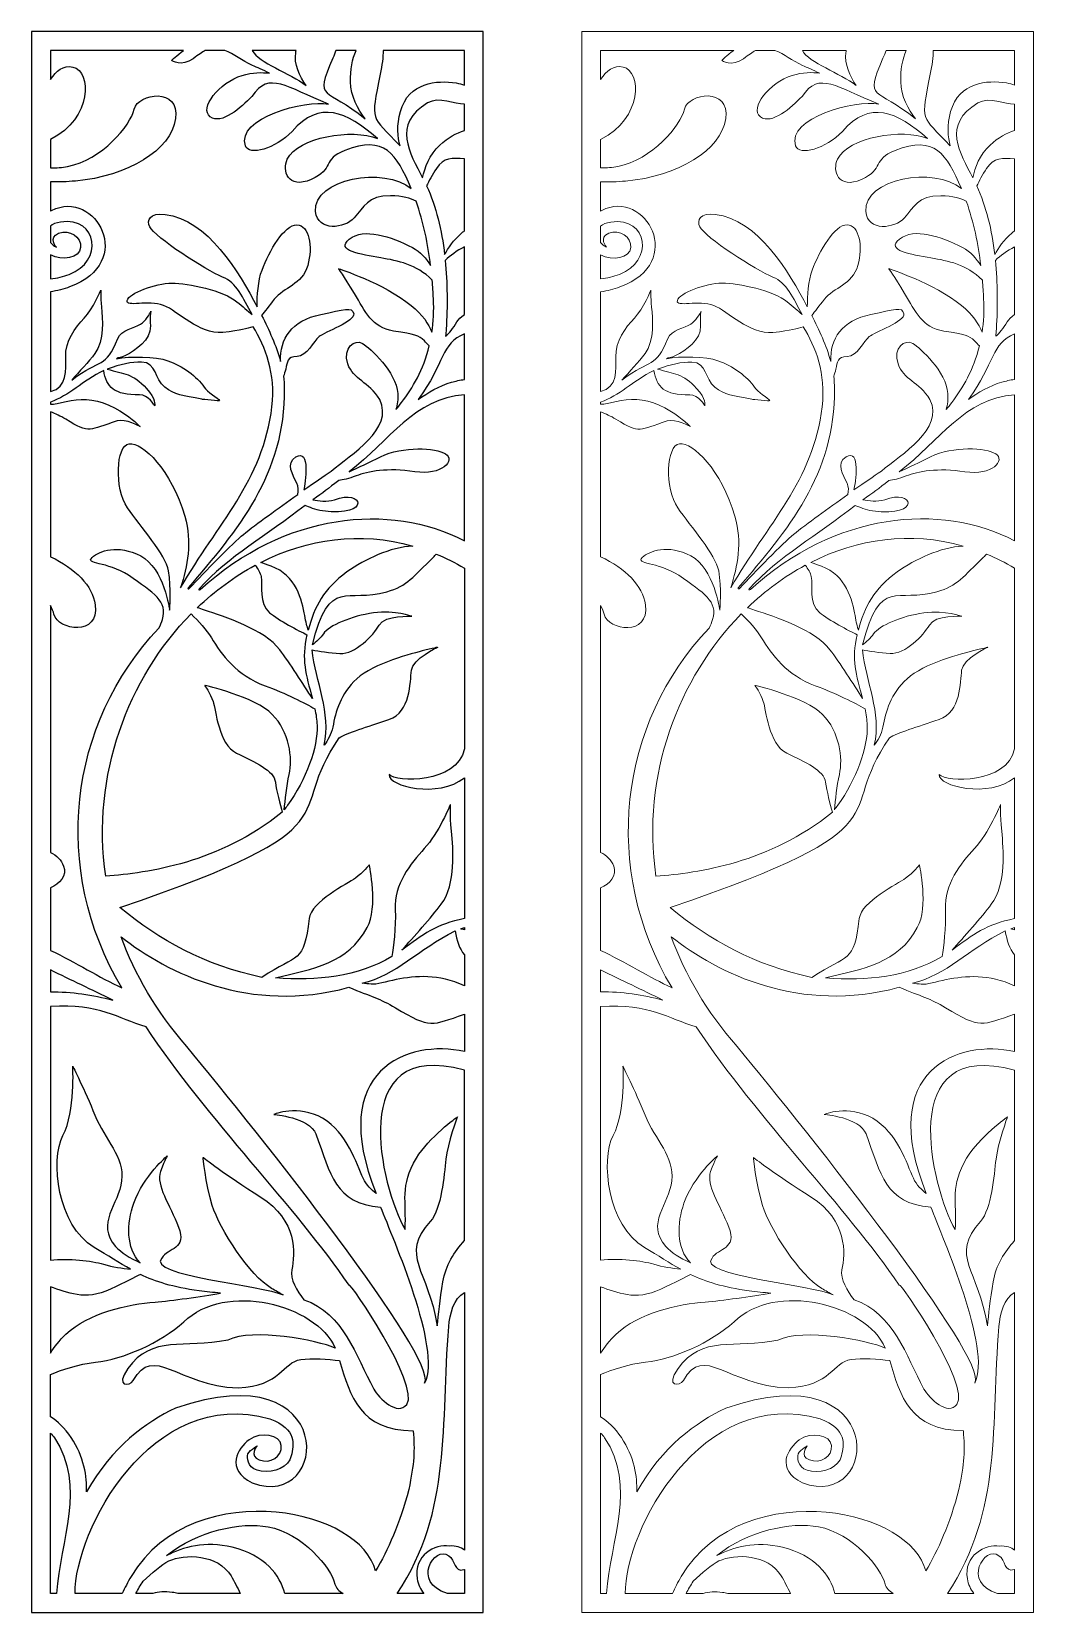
# Model space of a CAD drawing. Header units: centimetres. Extents: x -9.6 to 8.2, y -14.2 to 13.8.
import ezdxf

# ---------------------------------------------------------------- set-up
doc = ezdxf.new("R2010")
doc.units = ezdxf.units.CM
doc.header["$MEASUREMENT"] = 0
doc.layers.add('layer 1', color=7, linetype='Continuous')

msp = doc.modelspace()

# ---------------------------------------------------------------- linework, layer by layer
at = {"layer": 'layer 1', "color": 141}
for points, knots in [([(-1.90084, -14.2319), (-1.90084, -14.2319), (-3.33062, -14.2319), (-3.33062, -14.2319), (-3.33062, -14.2319), (-3.33062, -14.2319), (-4.03589, -14.2319), (-4.03589, -14.2319), (-4.03589, -14.2319), (-4.03589, -14.2319), (-5.07765, -14.2319), (-5.07765, -14.2319), (-5.07765, -14.2319), (-5.07765, -14.2319), (-5.69655, -14.2319), (-5.69655, -14.2319), (-5.69655, -14.2319), (-5.69655, -14.2319), (-6.53005, -14.2319), (-6.53005, -14.2319), (-6.53005, -14.2319), (-6.53005, -14.2319), (-7.18545, -14.2319), (-7.18545, -14.2319), (-7.18545, -14.2319), (-7.18545, -14.2319), (-7.65555, -14.2319), (-7.65555, -14.2319), (-7.65555, -14.2319), (-7.65555, -14.2319), (-7.85563, -14.2319), (-7.85563, -14.2319), (-7.85563, -14.2319), (-7.85563, -14.2319), (-7.86217, -14.2319), (-7.86217, -14.2319), (-7.86217, -14.2319), (-7.86217, -14.2319), (-8.09122, -14.2319), (-8.09122, -14.2319), (-8.09122, -14.2319), (-8.09122, -14.2319), (-8.80188, -14.2319), (-8.80188, -14.2319), (-8.80188, -14.2319), (-8.80188, -14.2319), (-9.13634, -14.2319), (-9.13634, -14.2319), (-9.13634, -14.2319), (-9.13634, -14.2319), (-9.23784, -14.2319), (-9.23784, -14.2319), (-9.23784, -14.2319), (-9.23784, -14.2319), (-9.57134, -14.2319), (-9.57134, -14.2319), (-9.57134, -14.2319), (-9.57134, -14.2319), (-9.57134, -13.8984), (-9.57134, -13.8984), (-9.57134, -13.8984), (-9.57134, -13.8984), (-9.57134, -10.83487), (-9.57134, -10.83487), (-9.57134, -10.83487), (-9.57134, -10.83487), (-9.57134, -10.64066), (-9.57134, -10.64066), (-9.57134, -10.64066), (-9.57134, -10.64066), (-9.57134, -8.43254), (-9.57134, -8.43254), (-9.57134, -8.43254), (-9.57134, -8.43254), (-9.57134, -8.08203), (-9.57134, -8.08203), (-9.57134, -8.08203), (-9.57134, -8.08203), (-9.57134, -3.48211), (-9.57134, -3.48211), (-9.57134, -3.48211), (-9.57134, -3.48211), (-9.57134, -3.26846), (-9.57134, -3.26846), (-9.57134, -3.26846), (-9.57134, -3.26846), (-9.57134, -2.68354), (-9.57134, -2.68354), (-9.57134, -2.68354), (-9.57134, -2.68354), (-9.57134, -2.3247), (-9.57134, -2.3247), (-9.57134, -2.3247), (-9.57134, -2.3247), (-9.57134, -1.31411), (-9.57134, -1.31411), (-9.57134, -1.31411), (-9.57134, -1.31411), (-9.57134, -1.06151), (-9.57134, -1.06151), (-9.57134, -1.06151), (-9.57134, -1.06151), (-9.57134, -0.79904), (-9.57134, -0.79904), (-9.57134, -0.79904), (-9.57134, -0.79904), (-9.57134, -0.70461), (-9.57134, -0.70461), (-9.57134, -0.70461), (-9.57134, -0.70461), (-9.57134, 0.67435), (-9.57134, 0.67435), (-9.57134, 0.67435), (-9.57134, 0.67435), (-9.57134, 1.48186), (-9.57134, 1.48186), (-9.57134, 1.48186), (-9.57134, 1.48186), (-9.57134, 4.03607), (-9.57134, 4.03607), (-9.57134, 4.03607), (-9.57134, 4.03607), (-9.57134, 4.60374), (-9.57134, 4.60374), (-9.57134, 4.60374), (-9.57134, 4.60374), (-9.57134, 9.1369), (-9.57134, 9.1369), (-9.57134, 9.1369), (-9.57134, 9.1369), (-9.57134, 9.38782), (-9.57134, 9.38782), (-9.57134, 9.38782), (-9.57134, 9.38782), (-9.57134, 11.15094), (-9.57134, 11.15094), (-9.57134, 11.15094), (-9.57134, 11.15094), (-9.57134, 11.39684), (-9.57134, 11.39684), (-9.57134, 11.39684), (-9.57134, 11.39684), (-9.57134, 11.75425), (-9.57134, 11.75425), (-9.57134, 11.75425), (-9.57134, 11.75425), (-9.57134, 12.2984), (-9.57134, 12.2984), (-9.57134, 12.2984), (-9.57134, 12.2984), (-9.57134, 13.44862), (-9.57134, 13.44862), (-9.57134, 13.44862), (-9.57134, 13.44862), (-9.57134, 13.78212), (-9.57134, 13.78212), (-9.57134, 13.78212), (-9.57134, 13.78212), (-9.23784, 13.78212), (-9.23784, 13.78212), (-9.23784, 13.78212), (-9.23784, 13.78212), (-6.34884, 13.78212), (-6.34884, 13.78212), (-6.34884, 13.78212), (-6.34884, 13.78212), (-6.12697, 13.78212), (-6.12697, 13.78212), (-6.12697, 13.78212), (-6.12697, 13.78212), (-5.8353, 13.78212), (-5.8353, 13.78212), (-5.8353, 13.78212), (-5.8353, 13.78212), (-5.48573, 13.78212), (-5.48573, 13.78212), (-5.48573, 13.78212), (-5.48573, 13.78212), (-4.65006, 13.78212), (-4.65006, 13.78212), (-4.65006, 13.78212), (-4.65006, 13.78212), (-4.1816, 13.78212), (-4.1816, 13.78212), (-4.1816, 13.78212), (-4.1816, 13.78212), (-1.90084, 13.78212), (-1.90084, 13.78212), (-1.90084, 13.78212), (-1.90084, 13.78212), (-1.56733, 13.78212), (-1.56733, 13.78212), (-1.56733, 13.78212), (-1.56733, 13.78212), (-1.56733, 13.44862), (-1.56733, 13.44862), (-1.56733, 13.44862), (-1.56733, 13.44862), (-1.56733, 12.06959), (-1.56733, 12.06959), (-1.56733, 12.06959), (-1.56733, 12.06959), (-1.56733, 11.53137), (-1.56733, 11.53137), (-1.56733, 11.53137), (-1.56733, 11.53137), (-1.56733, 10.4817), (-1.56733, 10.4817), (-1.56733, 10.4817), (-1.56733, 10.4817), (-1.56733, 10.12534), (-1.56733, 10.12534), (-1.56733, 10.12534), (-1.56733, 10.12534), (-1.56733, 8.94066), (-1.56733, 8.94066), (-1.56733, 8.94066), (-1.56733, 8.94066), (-1.56733, 8.49575), (-1.56733, 8.49575), (-1.56733, 8.49575), (-1.56733, 8.49575), (-1.56733, 7.65023), (-1.56733, 7.65023), (-1.56733, 7.65023), (-1.56733, 7.65023), (-1.56733, 7.33669), (-1.56733, 7.33669), (-1.56733, 7.33669), (-1.56733, 7.33669), (-1.56733, 4.56265), (-1.56733, 4.56265), (-1.56733, 4.56265), (-1.56733, 4.56265), (-1.56733, 4.06124), (-1.56733, 4.06124), (-1.56733, 4.06124), (-1.56733, 4.06124), (-1.56733, 0.97948), (-1.56733, 0.97948), (-1.56733, 0.97948), (-1.56733, 0.97948), (-1.56733, 0.56121), (-1.56733, 0.56121), (-1.56733, 0.56121), (-1.56733, 0.56121), (-1.56733, 0.11327), (-1.56733, 0.11327), (-1.56733, 0.11327), (-1.56733, 0.11327), (-1.56733, 0.08771), (-1.56733, 0.08771), (-1.56733, 0.08771), (-1.56733, 0.08771), (-1.56733, -1.12193), (-1.56733, -1.12193), (-1.56733, -1.12193), (-1.56733, -1.12193), (-1.56733, -1.80393), (-1.56733, -1.80393), (-1.56733, -1.80393), (-1.56733, -1.80393), (-1.56733, -1.87077), (-1.56733, -1.87077), (-1.56733, -1.87077), (-1.56733, -1.87077), (-1.56733, -1.9929), (-1.56733, -1.9929), (-1.56733, -1.9929), (-1.56733, -1.9929), (-1.56733, -2.18928), (-1.56733, -2.18928), (-1.56733, -2.18928), (-1.56733, -2.18928), (-1.56733, -2.78283), (-1.56733, -2.78283), (-1.56733, -2.78283), (-1.56733, -2.78283), (-1.56733, -3.31091), (-1.56733, -3.31091), (-1.56733, -3.31091), (-1.56733, -3.31091), (-1.56733, -3.55031), (-1.56733, -3.55031), (-1.56733, -3.55031), (-1.56733, -3.55031), (-1.56733, -4.40504), (-1.56733, -4.40504), (-1.56733, -4.40504), (-1.56733, -4.40504), (-1.56733, -4.93234), (-1.56733, -4.93234), (-1.56733, -4.93234), (-1.56733, -4.93234), (-1.56733, -7.33725), (-1.56733, -7.33725), (-1.56733, -7.33725), (-1.56733, -7.33725), (-1.56733, -8.24657), (-1.56733, -8.24657), (-1.56733, -8.24657), (-1.56733, -8.24657), (-1.56733, -13.8984), (-1.56733, -13.8984), (-1.56733, -13.8984), (-1.56733, -13.8984), (-1.56733, -13.95621), (-1.56733, -13.95621), (-1.56733, -13.95621), (-1.56733, -13.95621), (-1.56733, -14.16252), (-1.56733, -14.16252), (-1.56733, -14.16252), (-1.56733, -14.16252), (-1.56733, -14.2319), (-1.56733, -14.2319), (-1.56733, -14.2319), (-1.56733, -14.2319), (-1.90084, -14.2319), (-1.90084, -14.2319)], [0, 0, 0, 0, 0.01234568, 0.01234568, 0.01234568, 0.01234568, 0.02469136, 0.02469136, 0.02469136, 0.02469136, 0.03703704, 0.03703704, 0.03703704, 0.03703704, 0.04938272, 0.04938272, 0.04938272, 0.04938272, 0.0617284, 0.0617284, 0.0617284, 0.0617284, 0.07407407, 0.07407407, 0.07407407, 0.07407407, 0.08641975, 0.08641975, 0.08641975, 0.08641975, 0.09876543, 0.09876543, 0.09876543, 0.09876543, 0.11111111, 0.11111111, 0.11111111, 0.11111111, 0.12345679, 0.12345679, 0.12345679, 0.12345679, 0.13580247, 0.13580247, 0.13580247, 0.13580247, 0.14814815, 0.14814815, 0.14814815, 0.14814815, 0.16049383, 0.16049383, 0.16049383, 0.16049383, 0.17283951, 0.17283951, 0.17283951, 0.17283951, 0.18518519, 0.18518519, 0.18518519, 0.18518519, 0.19753086, 0.19753086, 0.19753086, 0.19753086, 0.20987654, 0.20987654, 0.20987654, 0.20987654, 0.22222222, 0.22222222, 0.22222222, 0.22222222, 0.2345679, 0.2345679, 0.2345679, 0.2345679, 0.24691358, 0.24691358, 0.24691358, 0.24691358, 0.25925926, 0.25925926, 0.25925926, 0.25925926, 0.27160494, 0.27160494, 0.27160494, 0.27160494, 0.28395062, 0.28395062, 0.28395062, 0.28395062, 0.2962963, 0.2962963, 0.2962963, 0.2962963, 0.30864198, 0.30864198, 0.30864198, 0.30864198, 0.32098765, 0.32098765, 0.32098765, 0.32098765, 0.33333333, 0.33333333, 0.33333333, 0.33333333, 0.34567901, 0.34567901, 0.34567901, 0.34567901, 0.35802469, 0.35802469, 0.35802469, 0.35802469, 0.37037037, 0.37037037, 0.37037037, 0.37037037, 0.38271605, 0.38271605, 0.38271605, 0.38271605, 0.39506173, 0.39506173, 0.39506173, 0.39506173, 0.40740741, 0.40740741, 0.40740741, 0.40740741, 0.41975309, 0.41975309, 0.41975309, 0.41975309, 0.43209877, 0.43209877, 0.43209877, 0.43209877, 0.44444444, 0.44444444, 0.44444444, 0.44444444, 0.45679012, 0.45679012, 0.45679012, 0.45679012, 0.4691358, 0.4691358, 0.4691358, 0.4691358, 0.48148148, 0.48148148, 0.48148148, 0.48148148, 0.49382716, 0.49382716, 0.49382716, 0.49382716, 0.50617284, 0.50617284, 0.50617284, 0.50617284, 0.51851852, 0.51851852, 0.51851852, 0.51851852, 0.5308642, 0.5308642, 0.5308642, 0.5308642, 0.54320988, 0.54320988, 0.54320988, 0.54320988, 0.55555556, 0.55555556, 0.55555556, 0.55555556, 0.56790123, 0.56790123, 0.56790123, 0.56790123, 0.58024691, 0.58024691, 0.58024691, 0.58024691, 0.59259259, 0.59259259, 0.59259259, 0.59259259, 0.60493827, 0.60493827, 0.60493827, 0.60493827, 0.61728395, 0.61728395, 0.61728395, 0.61728395, 0.62962963, 0.62962963, 0.62962963, 0.62962963, 0.64197531, 0.64197531, 0.64197531, 0.64197531, 0.65432099, 0.65432099, 0.65432099, 0.65432099, 0.66666667, 0.66666667, 0.66666667, 0.66666667, 0.67901235, 0.67901235, 0.67901235, 0.67901235, 0.69135802, 0.69135802, 0.69135802, 0.69135802, 0.7037037, 0.7037037, 0.7037037, 0.7037037, 0.71604938, 0.71604938, 0.71604938, 0.71604938, 0.72839506, 0.72839506, 0.72839506, 0.72839506, 0.74074074, 0.74074074, 0.74074074, 0.74074074, 0.75308642, 0.75308642, 0.75308642, 0.75308642, 0.7654321, 0.7654321, 0.7654321, 0.7654321, 0.77777778, 0.77777778, 0.77777778, 0.77777778, 0.79012346, 0.79012346, 0.79012346, 0.79012346, 0.80246914, 0.80246914, 0.80246914, 0.80246914, 0.81481481, 0.81481481, 0.81481481, 0.81481481, 0.82716049, 0.82716049, 0.82716049, 0.82716049, 0.83950617, 0.83950617, 0.83950617, 0.83950617, 0.85185185, 0.85185185, 0.85185185, 0.85185185, 0.86419753, 0.86419753, 0.86419753, 0.86419753, 0.87654321, 0.87654321, 0.87654321, 0.87654321, 0.88888889, 0.88888889, 0.88888889, 0.88888889, 0.90123457, 0.90123457, 0.90123457, 0.90123457, 0.91358025, 0.91358025, 0.91358025, 0.91358025, 0.92592593, 0.92592593, 0.92592593, 0.92592593, 0.9382716, 0.9382716, 0.9382716, 0.9382716, 0.95061728, 0.95061728, 0.95061728, 0.95061728, 0.96296296, 0.96296296, 0.96296296, 0.96296296, 0.97530864, 0.97530864, 0.97530864, 0.97530864, 1, 1, 1, 1]), ([(-6.87906, 13.44862), (-7.00149, 13.35967), (-7.08839, 13.27203), (-7.08839, 13.27203), (-7.08839, 13.27203), (-7.08839, 13.27203), (-6.91349, 13.15061), (-6.70675, 13.30171), (-6.70675, 13.30171), (-6.61013, 13.37228), (-6.54639, 13.41945), (-6.49266, 13.44862), (-6.49266, 13.44862), (-6.49266, 13.44862), (-6.14737, 13.44862), (-6.14737, 13.44862), (-6.14737, 13.44862), (-5.98085, 13.38641), (-5.8464, 13.26422), (-5.65914, 13.18275), (-5.65914, 13.18275), (-5.57764, 13.14729), (-5.47267, 13.10071), (-5.35327, 13.04566), (-5.35327, 13.04566), (-5.48583, 13.06167), (-5.65652, 13.06119), (-5.83986, 13.00563), (-5.83986, 13.00563), (-6.24697, 12.88251), (-6.60642, 12.42082), (-6.40556, 12.27326), (-6.40556, 12.27326), (-6.20472, 12.12567), (-5.86323, 12.4335), (-5.66534, 12.63299), (-5.66534, 12.63299), (-5.36164, 13.09414), (-5.06407, 12.79444), (-4.30883, 12.49867), (-4.30883, 12.49867), (-4.72016, 12.57452), (-5.94498, 12.25995), (-5.78258, 11.75744), (-5.78258, 11.75744), (-5.71692, 11.57286), (-5.25077, 11.70342), (-4.95253, 12.01446), (-4.95253, 12.01446), (-4.46952, 12.5713), (-3.99333, 12.37436), (-3.44187, 11.88644), (-3.44187, 11.88644), (-3.88942, 12.06978), (-4.8466, 11.91433), (-5.03959, 11.51916), (-5.03959, 11.51916), (-5.13534, 11.32349), (-5.03009, 10.98022), (-4.61607, 11.1628), (-4.61607, 11.1628), (-4.20203, 11.34512), (-4.42888, 11.51858), (-4.01764, 11.6773), (-4.01764, 11.6773), (-3.31374, 11.94924), (-3.10967, 11.61994), (-2.8434, 11.00279), (-2.8434, 11.00279), (-3.31136, 11.39646), (-4.58638, 11.18038), (-4.53728, 10.59434), (-4.53728, 10.59434), (-4.50688, 10.23325), (-4.02011, 10.29032), (-3.85251, 10.48025), (-3.85251, 10.48025), (-3.68488, 10.6703), (-3.61665, 10.88012), (-3.21043, 10.87207), (-3.21043, 10.87207), (-2.99127, 10.86753), (-2.8562, 10.8345), (-2.75611, 10.77734), (-2.75611, 10.77734), (-2.62513, 10.4085), (-2.54608, 10.01242), (-2.49976, 9.63615), (-2.49976, 9.63615), (-2.57527, 9.76037), (-2.68022, 9.88251), (-2.82323, 9.95621), (-2.82323, 9.95621), (-3.20722, 10.15417), (-3.68323, 10.31134), (-3.94015, 10.10454), (-3.94015, 10.10454), (-4.19718, 9.89761), (-3.73886, 9.83751), (-3.38276, 9.77345), (-3.38276, 9.77345), (-3.07925, 9.71885), (-2.75499, 9.66161), (-2.47196, 9.37912), (-2.47196, 9.37912), (-2.46201, 9.26721), (-2.45447, 9.15823), (-2.44918, 9.0536), (-2.44918, 9.0536), (-2.43812, 8.83555), (-2.44896, 8.63621), (-2.47618, 8.45309), (-2.47618, 8.45309), (-2.5332, 8.59679), (-2.64015, 8.76603), (-2.84186, 8.92928), (-2.84186, 8.92928), (-3.33327, 9.32688), (-4.13238, 9.58171), (-4.13238, 9.58171), (-4.13238, 9.58171), (-4.13238, 9.58171), (-4.04404, 9.46699), (-3.8496, 9.1406), (-3.8496, 9.1406), (-3.65516, 8.81423), (-3.54162, 8.5423), (-3.15671, 8.47584), (-3.15671, 8.47584), (-2.77186, 8.4095), (-2.71426, 8.40493), (-2.6101, 8.30101), (-2.6101, 8.30101), (-2.57922, 8.27024), (-2.5501, 8.23981), (-2.52367, 8.21194), (-2.52367, 8.21194), (-2.6272, 7.78995), (-2.81887, 7.46562), (-3.01439, 7.20892), (-3.01439, 7.20892), (-3.04533, 7.16828), (-3.07893, 7.12631), (-3.11385, 7.08364), (-3.11385, 7.08364), (-3.08952, 7.16968), (-3.07521, 7.26603), (-3.08274, 7.36976), (-3.08274, 7.36976), (-3.1104, 7.75459), (-3.57028, 8.17377), (-3.70601, 8.25638), (-3.70601, 8.25638), (-3.84175, 8.33886), (-4.06434, 8.17696), (-3.96652, 7.89424), (-3.96652, 7.89424), (-3.86881, 7.61139), (-3.59637, 7.5779), (-3.40057, 7.26338), (-3.40057, 7.26338), (-3.14512, 6.73043), (-3.90944, 6.29628), (-4.26225, 5.99222), (-4.26225, 5.99222), (-4.40286, 5.89697), (-4.55527, 5.79691), (-4.74876, 5.66055), (-4.74876, 5.66055), (-4.72036, 5.77531), (-4.62603, 6.40688), (-4.88699, 6.24508), (-4.88699, 6.24508), (-5.07517, 6.12838), (-4.93888, 5.9263), (-4.8691, 5.77727), (-4.8691, 5.77727), (-4.84077, 5.71671), (-4.84271, 5.6448), (-4.85477, 5.58072), (-4.85477, 5.58072), (-5.20599, 5.3324), (-5.58297, 5.0584), (-5.81867, 4.87195), (-5.81867, 4.87195), (-5.99663, 4.73108), (-6.51776, 4.18795), (-6.77094, 3.91731), (-6.77094, 3.91731), (-6.78972, 3.88978), (-6.8085, 3.90893), (-6.79789, 3.92289), (-6.79789, 3.92289), (-5.92128, 4.94596), (-5.07863, 5.93389), (-5.09395, 7.45736), (-5.09395, 7.45736), (-5.09161, 7.52911), (-5.0969, 7.60192), (-5.1062, 7.67548), (-5.1062, 7.67548), (-5.09413, 7.70875), (-5.08023, 7.75172), (-5.0681, 7.80215), (-5.0681, 7.80215), (-5.03982, 7.91948), (-5.0417, 8.02722), (-4.86739, 8.02553), (-4.86739, 8.02553), (-4.69312, 8.02356), (-4.57332, 8.30112), (-4.47717, 8.37706), (-4.47717, 8.37706), (-4.381, 8.45327), (-3.83448, 8.64913), (-3.86239, 8.78286), (-3.86239, 8.78286), (-3.89042, 8.91663), (-4.0284, 8.85591), (-4.44571, 8.76931), (-4.44571, 8.76931), (-4.96702, 8.66131), (-5.17363, 8.33472), (-5.15909, 7.93829), (-5.15909, 7.93829), (-5.23486, 8.21791), (-5.36555, 8.4977), (-5.49413, 8.75041), (-5.49413, 8.75041), (-5.44199, 8.82022), (-5.36441, 8.9227), (-5.27229, 9.03817), (-5.27229, 9.03817), (-5.10182, 9.25182), (-4.7764, 9.29777), (-4.67852, 9.63693), (-4.67852, 9.63693), (-4.58073, 9.97582), (-4.65282, 10.3524), (-4.87033, 10.35773), (-4.87033, 10.35773), (-5.08784, 10.36304), (-5.36094, 9.89437), (-5.48764, 9.55749), (-5.48764, 9.55749), (-5.55993, 9.36516), (-5.5747, 9.09882), (-5.57406, 8.90509), (-5.57406, 8.90509), (-5.89504, 9.52159), (-6.45444, 10.45623), (-7.20458, 10.54268), (-7.20458, 10.54268), (-7.47537, 10.58073), (-7.53766, 10.43178), (-7.47737, 10.3251), (-7.47737, 10.3251), (-7.39734, 10.13932), (-6.47727, 9.55214), (-6.18574, 9.43346), (-6.18574, 9.43346), (-5.9392, 9.33297), (-5.82671, 9.06323), (-5.66449, 8.76938), (-5.66449, 8.76938), (-5.74051, 8.83428), (-5.8337, 8.91314), (-5.93175, 8.99478), (-5.93175, 8.99478), (-6.17033, 9.1929), (-6.79445, 9.32617), (-7.08548, 9.32539), (-7.08548, 9.32539), (-7.37649, 9.32448), (-7.84809, 9.14674), (-7.87779, 9.01741), (-7.87779, 9.01741), (-7.90753, 8.88822), (-7.49772, 9.03507), (-7.23358, 8.93054), (-7.23358, 8.93054), (-6.96948, 8.82586), (-6.61045, 8.41472), (-6.18427, 8.45277), (-6.18427, 8.45277), (-5.83926, 8.4835), (-5.76772, 8.51887), (-5.64541, 8.5506), (-5.64541, 8.5506), (-5.42674, 8.19829), (-5.24295, 7.72401), (-5.31197, 7.13547), (-5.31197, 7.13547), (-5.46689, 5.81262), (-6.2821, 5.06247), (-6.93039, 3.92389), (-6.93039, 3.92389), (-6.81222, 4.31029), (-6.72172, 4.72704), (-6.85716, 5.19329), (-6.85716, 5.19329), (-7.09551, 6.01358), (-7.60482, 6.50828), (-7.84081, 6.47919), (-7.84081, 6.47919), (-8.07684, 6.45012), (-8.10816, 5.6871), (-7.87182, 5.34544), (-7.87182, 5.34544), (-7.63553, 5.00384), (-7.19843, 4.51486), (-7.14536, 4.22364), (-7.14536, 4.22364), (-7.09219, 3.9324), (-7.12499, 3.52833), (-7.12499, 3.52833), (-7.12499, 3.52833), (-7.12499, 3.52833), (-7.22627, 4.27782), (-7.63766, 4.48982), (-7.63766, 4.48982), (-8.0491, 4.70179), (-8.36834, 4.58355), (-8.49888, 4.46241), (-8.49888, 4.46241), (-8.62941, 4.34122), (-8.24518, 4.3945), (-7.85226, 4.14807), (-7.85226, 4.14807), (-7.40165, 3.82949), (-7.15628, 3.68939), (-7.25237, 3.36211), (-7.25237, 3.36211), (-7.26609, 3.31535), (-7.28679, 3.26478), (-7.31485, 3.20932), (-7.31485, 3.20932), (-8.92249, 1.51946), (-9.22901, -1.05678), (-7.97236, -3.16628), (-7.97236, -3.16628), (-8.36269, -2.97995), (-8.7949, -2.71282), (-9.23784, -2.49965), (-9.23784, -2.49965), (-9.23784, -2.49965), (-9.23784, -1.38919), (-9.23784, -1.38919), (-9.23784, -1.38919), (-9.07581, -1.33009), (-8.94126, -1.16876), (-9.00324, -1.00912), (-9.00324, -1.00912), (-9.0464, -0.89795), (-9.12905, -0.81422), (-9.23784, -0.76271), (-9.23784, -0.76271), (-9.23784, 0.69983), (-9.23784, 2.14243), (-9.23784, 3.61158), (-9.23784, 3.61158), (-9.2069, 3.5536), (-9.1855, 3.50055), (-9.17498, 3.4557), (-9.17498, 3.4557), (-9.10799, 3.16983), (-8.36363, 3.06177), (-8.44289, 3.62209), (-8.44289, 3.62209), (-8.49125, 3.96386), (-8.79657, 4.27019), (-9.23784, 4.47583), (-9.23784, 4.47583), (-9.23784, 4.47583), (-9.23784, 7.04409), (-9.23784, 7.04409), (-9.23784, 7.04409), (-9.14143, 7.00602), (-9.06413, 6.97178), (-8.9653, 6.91209), (-8.9653, 6.91209), (-8.52506, 6.64621), (-8.5628, 6.72601), (-8.05709, 6.8825), (-8.05709, 6.8825), (-7.90758, 6.92878), (-7.64511, 6.78151), (-7.64511, 6.78151), (-7.64511, 6.78151), (-7.64511, 6.78151), (-7.64511, 6.78151), (-7.7439, 6.87121), (-7.7439, 6.87121), (-7.84273, 6.96088), (-8.13423, 7.17316), (-8.40228, 7.23453), (-8.40228, 7.23453), (-8.67038, 7.29586), (-8.91436, 7.24439), (-9.11665, 7.19143), (-9.11665, 7.19143), (-9.16618, 7.17847), (-9.20376, 7.17611), (-9.23784, 7.17791), (-9.23784, 7.17791), (-9.23784, 7.17791), (-9.23784, 7.21737), (-9.23784, 7.21737), (-9.23784, 7.21737), (-8.9053, 7.32836), (-8.67606, 7.58832), (-8.29305, 7.7776), (-8.29305, 7.7776), (-8.24733, 7.4817), (-8.10593, 7.33858), (-7.65792, 7.34712), (-7.65792, 7.34712), (-7.50076, 7.35008), (-7.39079, 7.15121), (-7.39079, 7.15121), (-7.39079, 7.15121), (-7.39079, 7.15121), (-7.36194, 7.2811), (-7.53578, 7.45464), (-7.53578, 7.45464), (-7.7714, 7.72744), (-7.93786, 7.71387), (-8.22989, 7.80099), (-8.22989, 7.80099), (-7.99455, 7.88384), (-7.80124, 7.93236), (-7.62269, 7.92596), (-7.62269, 7.92596), (-7.3513, 7.91613), (-7.39123, 7.62485), (-7.21232, 7.48058), (-7.21232, 7.48058), (-7.03338, 7.33635), (-6.8971, 7.3401), (-6.5566, 7.26744), (-6.5566, 7.26744), (-6.55246, 7.26656), (-6.22226, 7.22512), (-6.23896, 7.24568), (-6.23896, 7.24568), (-6.26079, 7.27254), (-6.46461, 7.4114), (-6.51122, 7.48106), (-6.51122, 7.48106), (-6.63515, 7.66637), (-6.90232, 7.86373), (-7.15827, 7.95046), (-7.15827, 7.95046), (-7.36988, 8.02218), (-7.83114, 8.03494), (-8.06949, 7.98548), (-8.06949, 7.98548), (-8.03348, 8.01111), (-7.98141, 7.99874), (-7.90825, 8.0396), (-7.90825, 8.0396), (-7.73447, 8.13668), (-7.45077, 8.31585), (-7.46581, 8.56607), (-7.46581, 8.56607), (-7.47583, 8.73346), (-7.46437, 8.79972), (-7.45577, 8.82535), (-7.45577, 8.82535), (-7.47914, 8.7807), (-7.55219, 8.65155), (-7.64155, 8.5983), (-7.64155, 8.5983), (-7.75044, 8.53336), (-7.98343, 8.4901), (-8.04523, 8.34592), (-8.04523, 8.34592), (-8.26683, 7.80021), (-8.33659, 7.99903), (-8.86131, 7.60656), (-8.86131, 7.60656), (-8.73093, 7.75054), (-8.56017, 7.93117), (-8.44997, 8.0764), (-8.44997, 8.0764), (-8.27822, 8.30269), (-8.31508, 8.70012), (-8.33348, 8.89881), (-8.33348, 8.89881), (-8.35189, 9.09753), (-8.34514, 9.20062), (-8.34514, 9.20062), (-8.34514, 9.20062), (-8.34514, 9.20062), (-8.48183, 8.86976), (-8.63922, 8.70322), (-8.63922, 8.70322), (-8.79662, 8.53668), (-8.97934, 8.30217), (-8.96654, 8.01754), (-8.96654, 8.01754), (-8.9666, 7.7939), (-8.93138, 7.47527), (-9.23784, 7.40494), (-9.23784, 7.40494), (-9.23784, 7.40494), (-9.23784, 9.16941), (-9.23784, 9.16941), (-9.23784, 9.16941), (-9.1165, 9.18976), (-9.00181, 9.21912), (-8.89691, 9.25707), (-8.89691, 9.25707), (-7.7099, 9.68653), (-8.4349, 11.00837), (-9.21814, 10.61312), (-9.21814, 10.61312), (-9.22486, 10.60973), (-9.23142, 10.60627), (-9.23784, 10.60275), (-9.23784, 10.60275), (-9.23784, 10.60275), (-9.23784, 11.12182), (-9.23784, 11.12182), (-9.23784, 11.12182), (-9.08866, 11.11627), (-8.94058, 11.12051), (-8.79611, 11.13336), (-8.79611, 11.13336), (-7.8688, 11.21563), (-7.09923, 11.68075), (-7.01995, 12.24098), (-7.01995, 12.24098), (-6.94069, 12.8013), (-7.68505, 12.69324), (-7.75205, 12.40737), (-7.75205, 12.40737), (-7.81904, 12.12161), (-8.32739, 11.50339), (-8.93464, 11.39204), (-8.93464, 11.39204), (-9.02725, 11.37509), (-9.12938, 11.36696), (-9.23784, 11.36788), (-9.23784, 11.36788), (-9.23784, 11.36788), (-9.23784, 11.87316), (-9.23784, 11.87316), (-9.23784, 11.87316), (-8.48606, 12.24514), (-8.50731, 13.08297), (-8.83908, 13.15482), (-8.83908, 13.15482), (-9.00911, 13.19168), (-9.13237, 13.09061), (-9.23784, 12.93332), (-9.23784, 12.93332), (-9.23784, 12.93332), (-9.23784, 13.44862), (-9.23784, 13.44862), (-9.23784, 13.44862), (-9.23784, 13.44862), (-6.87906, 13.44862), (-6.87906, 13.44862)], [0, 0, 0, 0, 0.00704225, 0.00704225, 0.00704225, 0.00704225, 0.01408451, 0.01408451, 0.01408451, 0.01408451, 0.02112676, 0.02112676, 0.02112676, 0.02112676, 0.02816901, 0.02816901, 0.02816901, 0.02816901, 0.03521127, 0.03521127, 0.03521127, 0.03521127, 0.04225352, 0.04225352, 0.04225352, 0.04225352, 0.04929577, 0.04929577, 0.04929577, 0.04929577, 0.05633803, 0.05633803, 0.05633803, 0.05633803, 0.06338028, 0.06338028, 0.06338028, 0.06338028, 0.07042254, 0.07042254, 0.07042254, 0.07042254, 0.07746479, 0.07746479, 0.07746479, 0.07746479, 0.08450704, 0.08450704, 0.08450704, 0.08450704, 0.0915493, 0.0915493, 0.0915493, 0.0915493, 0.09859155, 0.09859155, 0.09859155, 0.09859155, 0.1056338, 0.1056338, 0.1056338, 0.1056338, 0.11267606, 0.11267606, 0.11267606, 0.11267606, 0.11971831, 0.11971831, 0.11971831, 0.11971831, 0.12676056, 0.12676056, 0.12676056, 0.12676056, 0.13380282, 0.13380282, 0.13380282, 0.13380282, 0.14084507, 0.14084507, 0.14084507, 0.14084507, 0.14788732, 0.14788732, 0.14788732, 0.14788732, 0.15492958, 0.15492958, 0.15492958, 0.15492958, 0.16197183, 0.16197183, 0.16197183, 0.16197183, 0.16901408, 0.16901408, 0.16901408, 0.16901408, 0.17605634, 0.17605634, 0.17605634, 0.17605634, 0.18309859, 0.18309859, 0.18309859, 0.18309859, 0.19014085, 0.19014085, 0.19014085, 0.19014085, 0.1971831, 0.1971831, 0.1971831, 0.1971831, 0.20422535, 0.20422535, 0.20422535, 0.20422535, 0.21126761, 0.21126761, 0.21126761, 0.21126761, 0.21830986, 0.21830986, 0.21830986, 0.21830986, 0.22535211, 0.22535211, 0.22535211, 0.22535211, 0.23239437, 0.23239437, 0.23239437, 0.23239437, 0.23943662, 0.23943662, 0.23943662, 0.23943662, 0.24647887, 0.24647887, 0.24647887, 0.24647887, 0.25352113, 0.25352113, 0.25352113, 0.25352113, 0.26056338, 0.26056338, 0.26056338, 0.26056338, 0.26760563, 0.26760563, 0.26760563, 0.26760563, 0.27464789, 0.27464789, 0.27464789, 0.27464789, 0.28169014, 0.28169014, 0.28169014, 0.28169014, 0.28873239, 0.28873239, 0.28873239, 0.28873239, 0.29577465, 0.29577465, 0.29577465, 0.29577465, 0.3028169, 0.3028169, 0.3028169, 0.3028169, 0.30985915, 0.30985915, 0.30985915, 0.30985915, 0.31690141, 0.31690141, 0.31690141, 0.31690141, 0.32394366, 0.32394366, 0.32394366, 0.32394366, 0.33098592, 0.33098592, 0.33098592, 0.33098592, 0.33802817, 0.33802817, 0.33802817, 0.33802817, 0.34507042, 0.34507042, 0.34507042, 0.34507042, 0.35211268, 0.35211268, 0.35211268, 0.35211268, 0.35915493, 0.35915493, 0.35915493, 0.35915493, 0.36619718, 0.36619718, 0.36619718, 0.36619718, 0.37323944, 0.37323944, 0.37323944, 0.37323944, 0.38028169, 0.38028169, 0.38028169, 0.38028169, 0.38732394, 0.38732394, 0.38732394, 0.38732394, 0.3943662, 0.3943662, 0.3943662, 0.3943662, 0.40140845, 0.40140845, 0.40140845, 0.40140845, 0.4084507, 0.4084507, 0.4084507, 0.4084507, 0.41549296, 0.41549296, 0.41549296, 0.41549296, 0.42253521, 0.42253521, 0.42253521, 0.42253521, 0.42957746, 0.42957746, 0.42957746, 0.42957746, 0.43661972, 0.43661972, 0.43661972, 0.43661972, 0.44366197, 0.44366197, 0.44366197, 0.44366197, 0.45070423, 0.45070423, 0.45070423, 0.45070423, 0.45774648, 0.45774648, 0.45774648, 0.45774648, 0.46478873, 0.46478873, 0.46478873, 0.46478873, 0.47183099, 0.47183099, 0.47183099, 0.47183099, 0.47887324, 0.47887324, 0.47887324, 0.47887324, 0.48591549, 0.48591549, 0.48591549, 0.48591549, 0.49295775, 0.49295775, 0.49295775, 0.49295775, 0.5, 0.5, 0.5, 0.5, 0.50704225, 0.50704225, 0.50704225, 0.50704225, 0.51408451, 0.51408451, 0.51408451, 0.51408451, 0.52112676, 0.52112676, 0.52112676, 0.52112676, 0.52816901, 0.52816901, 0.52816901, 0.52816901, 0.53521127, 0.53521127, 0.53521127, 0.53521127, 0.54225352, 0.54225352, 0.54225352, 0.54225352, 0.54929577, 0.54929577, 0.54929577, 0.54929577, 0.55633803, 0.55633803, 0.55633803, 0.55633803, 0.56338028, 0.56338028, 0.56338028, 0.56338028, 0.57042254, 0.57042254, 0.57042254, 0.57042254, 0.57746479, 0.57746479, 0.57746479, 0.57746479, 0.58450704, 0.58450704, 0.58450704, 0.58450704, 0.5915493, 0.5915493, 0.5915493, 0.5915493, 0.59859155, 0.59859155, 0.59859155, 0.59859155, 0.6056338, 0.6056338, 0.6056338, 0.6056338, 0.61267606, 0.61267606, 0.61267606, 0.61267606, 0.61971831, 0.61971831, 0.61971831, 0.61971831, 0.62676056, 0.62676056, 0.62676056, 0.62676056, 0.63380282, 0.63380282, 0.63380282, 0.63380282, 0.64084507, 0.64084507, 0.64084507, 0.64084507, 0.64788732, 0.64788732, 0.64788732, 0.64788732, 0.65492958, 0.65492958, 0.65492958, 0.65492958, 0.66197183, 0.66197183, 0.66197183, 0.66197183, 0.66901408, 0.66901408, 0.66901408, 0.66901408, 0.67605634, 0.67605634, 0.67605634, 0.67605634, 0.68309859, 0.68309859, 0.68309859, 0.68309859, 0.69014085, 0.69014085, 0.69014085, 0.69014085, 0.6971831, 0.6971831, 0.6971831, 0.6971831, 0.70422535, 0.70422535, 0.70422535, 0.70422535, 0.71126761, 0.71126761, 0.71126761, 0.71126761, 0.71830986, 0.71830986, 0.71830986, 0.71830986, 0.72535211, 0.72535211, 0.72535211, 0.72535211, 0.73239437, 0.73239437, 0.73239437, 0.73239437, 0.73943662, 0.73943662, 0.73943662, 0.73943662, 0.74647887, 0.74647887, 0.74647887, 0.74647887, 0.75352113, 0.75352113, 0.75352113, 0.75352113, 0.76056338, 0.76056338, 0.76056338, 0.76056338, 0.76760563, 0.76760563, 0.76760563, 0.76760563, 0.77464789, 0.77464789, 0.77464789, 0.77464789, 0.78169014, 0.78169014, 0.78169014, 0.78169014, 0.78873239, 0.78873239, 0.78873239, 0.78873239, 0.79577465, 0.79577465, 0.79577465, 0.79577465, 0.8028169, 0.8028169, 0.8028169, 0.8028169, 0.80985915, 0.80985915, 0.80985915, 0.80985915, 0.81690141, 0.81690141, 0.81690141, 0.81690141, 0.82394366, 0.82394366, 0.82394366, 0.82394366, 0.83098592, 0.83098592, 0.83098592, 0.83098592, 0.83802817, 0.83802817, 0.83802817, 0.83802817, 0.84507042, 0.84507042, 0.84507042, 0.84507042, 0.85211268, 0.85211268, 0.85211268, 0.85211268, 0.85915493, 0.85915493, 0.85915493, 0.85915493, 0.86619718, 0.86619718, 0.86619718, 0.86619718, 0.87323944, 0.87323944, 0.87323944, 0.87323944, 0.88028169, 0.88028169, 0.88028169, 0.88028169, 0.88732394, 0.88732394, 0.88732394, 0.88732394, 0.8943662, 0.8943662, 0.8943662, 0.8943662, 0.90140845, 0.90140845, 0.90140845, 0.90140845, 0.9084507, 0.9084507, 0.9084507, 0.9084507, 0.91549296, 0.91549296, 0.91549296, 0.91549296, 0.92253521, 0.92253521, 0.92253521, 0.92253521, 0.92957746, 0.92957746, 0.92957746, 0.92957746, 0.93661972, 0.93661972, 0.93661972, 0.93661972, 0.94366197, 0.94366197, 0.94366197, 0.94366197, 0.95070423, 0.95070423, 0.95070423, 0.95070423, 0.95774648, 0.95774648, 0.95774648, 0.95774648, 0.96478873, 0.96478873, 0.96478873, 0.96478873, 0.97183099, 0.97183099, 0.97183099, 0.97183099, 0.97887324, 0.97887324, 0.97887324, 0.97887324, 0.98591549, 0.98591549, 0.98591549, 0.98591549, 1, 1, 1, 1]), ([(-4.88283, 13.44862), (-4.88597, 13.43564), (-4.88869, 13.42239), (-4.89094, 13.40887), (-4.89094, 13.40887), (-4.92248, 13.21971), (-4.82014, 12.98043), (-4.70635, 12.8268), (-4.70635, 12.8268), (-4.99299, 13.04922), (-5.54695, 13.22649), (-5.6609, 13.44862), (-5.6609, 13.44862), (-5.6609, 13.44862), (-4.88283, 13.44862), (-4.88283, 13.44862)], [0, 0, 0, 0, 0.2, 0.2, 0.2, 0.2, 0.4, 0.4, 0.4, 0.4, 0.6, 0.6, 0.6, 0.6, 1, 1, 1, 1]), ([(-3.82062, 13.44862), (-3.88869, 13.30229), (-3.92384, 13.10198), (-3.91921, 12.88926), (-3.91921, 12.88926), (-3.91383, 12.63767), (-3.78546, 12.39956), (-3.6567, 12.23547), (-3.6567, 12.23547), (-4.35559, 12.81647), (-4.57386, 12.52913), (-4.23368, 13.30893), (-4.23368, 13.30893), (-4.20989, 13.35812), (-4.19137, 13.40476), (-4.17764, 13.44862), (-4.17764, 13.44862), (-4.17764, 13.44862), (-3.82062, 13.44862), (-3.82062, 13.44862)], [0, 0, 0, 0, 0.16666667, 0.16666667, 0.16666667, 0.16666667, 0.33333333, 0.33333333, 0.33333333, 0.33333333, 0.5, 0.5, 0.5, 0.5, 0.66666667, 0.66666667, 0.66666667, 0.66666667, 1, 1, 1, 1]), ([(-1.90084, 13.44862), (-1.90084, 13.44862), (-1.90084, 12.8324), (-1.90084, 12.8324), (-1.90084, 12.8324), (-1.94079, 12.85003), (-1.9887, 12.86398), (-2.04519, 12.87243), (-2.04519, 12.87243), (-2.38826, 12.9234), (-2.88647, 12.89126), (-3.03544, 12.36493), (-3.03544, 12.36493), (-3.10383, 12.12343), (-3.08249, 11.91315), (-3.03972, 11.75587), (-3.03972, 11.75587), (-3.56494, 12.31222), (-3.56303, 12.16927), (-3.39412, 13.02715), (-3.39412, 13.02715), (-3.36258, 13.18745), (-3.33819, 13.33448), (-3.34173, 13.44862), (-3.34173, 13.44862), (-3.34173, 13.44862), (-1.90084, 13.44862), (-1.90084, 13.44862)], [0, 0, 0, 0, 0.125, 0.125, 0.125, 0.125, 0.25, 0.25, 0.25, 0.25, 0.375, 0.375, 0.375, 0.375, 0.5, 0.5, 0.5, 0.5, 0.625, 0.625, 0.625, 0.625, 0.75, 0.75, 0.75, 0.75, 1, 1, 1, 1]), ([(-1.90084, 12.49876), (-1.90084, 12.49876), (-1.90084, 12.02889), (-1.90084, 12.02889), (-1.90084, 12.02889), (-2.04144, 11.98569), (-2.18964, 11.90552), (-2.33427, 11.77121), (-2.33427, 11.77121), (-2.52308, 11.59588), (-2.60509, 11.3763), (-2.64037, 11.1917), (-2.64037, 11.1917), (-2.86883, 11.62592), (-3.19178, 12.1441), (-2.55214, 12.51787), (-2.55214, 12.51787), (-2.34385, 12.63969), (-2.07507, 12.49171), (-1.90084, 12.49876)], [0, 0, 0, 0, 0.16666667, 0.16666667, 0.16666667, 0.16666667, 0.33333333, 0.33333333, 0.33333333, 0.33333333, 0.5, 0.5, 0.5, 0.5, 0.66666667, 0.66666667, 0.66666667, 0.66666667, 1, 1, 1, 1]), ([(-1.90084, 11.5281), (-1.90084, 11.5281), (-1.90084, 10.2514), (-1.90084, 10.2514), (-1.90084, 10.2514), (-1.91727, 10.23794), (-1.93368, 10.22416), (-1.95007, 10.21004), (-1.95007, 10.21004), (-2.09339, 10.08635), (-2.18821, 9.94985), (-2.25103, 9.83025), (-2.25103, 9.83025), (-2.30148, 10.26353), (-2.4007, 10.6771), (-2.56991, 11.04695), (-2.56991, 11.04695), (-2.52849, 11.13399), (-2.47203, 11.2404), (-2.39721, 11.35763), (-2.39721, 11.35763), (-2.26931, 11.55814), (-2.111, 11.54246), (-1.90084, 11.5281)], [0, 0, 0, 0, 0.14285714, 0.14285714, 0.14285714, 0.14285714, 0.28571429, 0.28571429, 0.28571429, 0.28571429, 0.42857143, 0.42857143, 0.42857143, 0.42857143, 0.57142857, 0.57142857, 0.57142857, 0.57142857, 0.71428571, 0.71428571, 0.71428571, 0.71428571, 1, 1, 1, 1]), ([(-9.23784, 9.3996), (-9.23784, 9.3996), (-9.23784, 9.82682), (-9.23784, 9.82682), (-9.23784, 9.82682), (-9.03287, 9.70755), (-8.71898, 9.76921), (-8.70279, 9.9538), (-8.70279, 9.9538), (-8.68548, 10.14918), (-8.90117, 10.2799), (-9.09257, 10.20773), (-9.09257, 10.20773), (-9.28413, 10.13561), (-9.13237, 9.95964), (-9.13237, 9.95964), (-9.13237, 9.95964), (-9.175, 9.98373), (-9.21055, 10.01361), (-9.23784, 10.04643), (-9.23784, 10.04643), (-9.23784, 10.04643), (-9.23784, 10.3358), (-9.23784, 10.3358), (-9.23784, 10.3358), (-9.19824, 10.37005), (-9.13889, 10.39582), (-9.0571, 10.40708), (-9.0571, 10.40708), (-8.38798, 10.49947), (-8.29563, 9.7072), (-8.90583, 9.47953), (-8.90583, 9.47953), (-9.00732, 9.4416), (-9.11896, 9.41472), (-9.23784, 9.3996)], [0, 0, 0, 0, 0.1, 0.1, 0.1, 0.1, 0.2, 0.2, 0.2, 0.2, 0.3, 0.3, 0.3, 0.3, 0.4, 0.4, 0.4, 0.4, 0.5, 0.5, 0.5, 0.5, 0.6, 0.6, 0.6, 0.6, 0.7, 0.7, 0.7, 0.7, 0.8, 0.8, 0.8, 0.8, 1, 1, 1, 1]), ([(-1.90084, 9.96955), (-1.90084, 9.96955), (-1.90084, 8.7681), (-1.90084, 8.7681), (-1.90084, 8.7681), (-1.96297, 8.7242), (-2.00886, 8.67992), (-2.03245, 8.6379), (-2.03245, 8.6379), (-2.09799, 8.52126), (-2.17458, 8.43706), (-2.23416, 8.38205), (-2.23416, 8.38205), (-2.22851, 8.4244), (-2.22449, 8.46697), (-2.22211, 8.50947), (-2.22211, 8.50947), (-2.20015, 8.91765), (-2.20078, 9.32951), (-2.23988, 9.72706), (-2.23988, 9.72706), (-2.15596, 9.81286), (-2.03713, 9.89491), (-1.90084, 9.96955)], [0, 0, 0, 0, 0.14285714, 0.14285714, 0.14285714, 0.14285714, 0.28571429, 0.28571429, 0.28571429, 0.28571429, 0.42857143, 0.42857143, 0.42857143, 0.42857143, 0.57142857, 0.57142857, 0.57142857, 0.57142857, 0.71428571, 0.71428571, 0.71428571, 0.71428571, 1, 1, 1, 1]), ([(-1.90084, 8.42359), (-1.90084, 8.42359), (-1.90084, 7.61859), (-1.90084, 7.61859), (-1.90084, 7.61859), (-1.98023, 7.60568), (-2.05701, 7.58913), (-2.12869, 7.56927), (-2.12869, 7.56927), (-2.34084, 7.5103), (-2.55393, 7.38077), (-2.71729, 7.2634), (-2.71729, 7.2634), (-2.25264, 7.90474), (-2.30815, 8.26778), (-1.90084, 8.42359)], [0, 0, 0, 0, 0.2, 0.2, 0.2, 0.2, 0.4, 0.4, 0.4, 0.4, 0.6, 0.6, 0.6, 0.6, 1, 1, 1, 1]), ([(-1.90084, 7.34672), (-1.90084, 7.34672), (-1.90084, 4.75895), (-1.90084, 4.75895), (-1.90084, 4.75895), (-3.22729, 5.44415), (-5.08106, 5.26084), (-6.58206, 3.89737), (-6.58206, 3.89737), (-6.59921, 3.8771), (-6.61809, 3.88738), (-6.6024, 3.90745), (-6.6024, 3.90745), (-6.07893, 4.48606), (-5.39899, 4.85366), (-4.72434, 5.38529), (-4.72434, 5.38529), (-4.65231, 5.3534), (-4.54159, 5.31067), (-4.41751, 5.28695), (-4.41751, 5.28695), (-3.52586, 5.1791), (-3.70417, 5.68974), (-4.20162, 5.48676), (-4.20162, 5.48676), (-4.34027, 5.43941), (-4.48544, 5.46661), (-4.58809, 5.48313), (-4.58809, 5.48313), (-4.4012, 5.61495), (-4.32046, 5.67713), (-4.12905, 5.82962), (-4.12905, 5.82962), (-4.05119, 5.8358), (-3.95485, 5.85996), (-3.82102, 5.90945), (-3.82102, 5.90945), (-3.60811, 5.98813), (-3.26573, 6.05668), (-2.77996, 5.98235), (-2.77996, 5.98235), (-2.29415, 5.90804), (-2.05772, 6.18832), (-2.23397, 6.29796), (-2.23397, 6.29796), (-2.41023, 6.40757), (-2.98796, 6.44143), (-3.38888, 6.24589), (-3.38888, 6.24589), (-3.57953, 6.15286), (-3.78331, 6.05602), (-3.94522, 5.97953), (-3.94522, 5.97953), (-3.22782, 6.53662), (-2.78244, 7.28861), (-1.90084, 7.34672)], [0, 0, 0, 0, 0.06666667, 0.06666667, 0.06666667, 0.06666667, 0.13333333, 0.13333333, 0.13333333, 0.13333333, 0.2, 0.2, 0.2, 0.2, 0.26666667, 0.26666667, 0.26666667, 0.26666667, 0.33333333, 0.33333333, 0.33333333, 0.33333333, 0.4, 0.4, 0.4, 0.4, 0.46666667, 0.46666667, 0.46666667, 0.46666667, 0.53333333, 0.53333333, 0.53333333, 0.53333333, 0.6, 0.6, 0.6, 0.6, 0.66666667, 0.66666667, 0.66666667, 0.66666667, 0.73333333, 0.73333333, 0.73333333, 0.73333333, 0.8, 0.8, 0.8, 0.8, 0.86666667, 0.86666667, 0.86666667, 0.86666667, 1, 1, 1, 1]), ([(-5.32536, 4.30731), (-4.8837, 4.15255), (-4.77423, 3.70022), (-4.72902, 3.43186), (-4.72902, 3.43186), (-4.71, 3.3189), (-4.68822, 3.2352), (-4.66933, 3.1758), (-4.66933, 3.1758), (-4.5589, 3.5931), (-4.39154, 3.91077), (-3.98155, 4.20607), (-3.98155, 4.20607), (-3.65985, 4.43784), (-3.2128, 4.64199), (-2.81341, 4.66627), (-2.81341, 4.66627), (-3.74927, 4.93153), (-4.68427, 4.79508), (-5.51113, 4.37596), (-5.51113, 4.37596), (-5.45949, 4.35566), (-5.39819, 4.33284), (-5.32536, 4.30731)], [0, 0, 0, 0, 0.14285714, 0.14285714, 0.14285714, 0.14285714, 0.28571429, 0.28571429, 0.28571429, 0.28571429, 0.42857143, 0.42857143, 0.42857143, 0.42857143, 0.57142857, 0.57142857, 0.57142857, 0.57142857, 0.71428571, 0.71428571, 0.71428571, 0.71428571, 1, 1, 1, 1]), ([(-2.39818, 4.52198), (-2.41415, 4.50546), (-2.43125, 4.48753), (-2.44945, 4.46805), (-2.44945, 4.46805), (-2.81376, 4.12316), (-2.903, 3.96253), (-3.27716, 3.85426), (-3.27716, 3.85426), (-3.98496, 3.64638), (-4.28965, 4.14176), (-4.59434, 2.91377), (-4.59434, 2.91377), (-4.53053, 2.96385), (-4.45029, 3.03523), (-4.39904, 3.11121), (-4.39904, 3.11121), (-4.30323, 3.25334), (-3.90363, 3.42747), (-3.51018, 3.48042), (-3.51018, 3.48042), (-3.11672, 3.53342), (-2.83502, 3.42059), (-2.83502, 3.42059), (-2.83502, 3.42059), (-2.83502, 3.42059), (-3.30544, 3.44907), (-3.41069, 3.26477), (-3.41069, 3.26477), (-3.51597, 3.08049), (-3.83548, 2.74613), (-4.10737, 2.76158), (-4.10737, 2.76158), (-4.28725, 2.77187), (-4.48486, 2.80387), (-4.59839, 2.82443), (-4.59839, 2.82443), (-4.53919, 2.26533), (-4.25411, 1.70545), (-4.38873, 1.13773), (-4.38873, 1.13773), (-4.32598, 1.21487), (-4.25832, 1.32394), (-4.23342, 1.45652), (-4.23342, 1.45652), (-4.18262, 1.72757), (-4.09995, 2.04595), (-3.806, 2.31468), (-3.806, 2.31468), (-3.51202, 2.58331), (-2.82449, 2.76547), (-2.60059, 2.81838), (-2.60059, 2.81838), (-2.37667, 2.87122), (-2.37667, 2.87122), (-2.37667, 2.87122), (-2.37667, 2.87122), (-2.37667, 2.87122), (-2.81473, 2.66817), (-2.83999, 2.46293), (-2.83999, 2.46293), (-2.86527, 2.2577), (-2.84846, 1.7237), (-3.23861, 1.5917), (-3.23861, 1.5917), (-3.62873, 1.45979), (-3.98055, 1.35683), (-4.11794, 1.26457), (-4.11794, 1.26457), (-5.11198, -0.14184), (-3.70939, -0.27208), (-8.0076, -1.74211), (-8.0076, -1.74211), (-7.29499, -2.31573), (-6.51582, -2.76463), (-5.49216, -2.9779), (-5.49216, -2.9779), (-4.84619, -2.55595), (-4.74757, -2.73777), (-4.65348, -1.9378), (-4.65348, -1.9378), (-4.61666, -1.6272), (-3.97063, -1.32494), (-3.83201, -1.22142), (-3.83201, -1.22142), (-3.69338, -1.1179), (-3.58591, -0.98621), (-3.58591, -0.98621), (-3.58591, -0.98621), (-3.58591, -0.98621), (-3.42076, -1.73819), (-3.62544, -2.09704), (-3.62544, -2.09704), (-3.95894, -2.72604), (-4.58549, -2.82845), (-5.24947, -2.98544), (-5.24947, -2.98544), (-4.52105, -3.04789), (-3.78988, -2.96966), (-3.1859, -2.6075), (-3.1859, -2.6075), (-3.15876, -2.44221), (-3.11194, -2.10004), (-3.12651, -1.77597), (-3.12651, -1.77597), (-3.14667, -1.32761), (-2.85885, -0.9582), (-2.6109, -0.69585), (-2.6109, -0.69585), (-2.36297, -0.43351), (-2.14764, 0.08768), (-2.14764, 0.08768), (-2.14764, 0.08768), (-2.14764, 0.08768), (-2.15827, -0.07471), (-2.12927, -0.38775), (-2.12927, -0.38775), (-2.10028, -0.70074), (-2.04223, -1.32679), (-2.31278, -1.68326), (-2.31278, -1.68326), (-2.48637, -1.91203), (-2.80392, -2.2694), (-3.00931, -2.49621), (-3.00931, -2.49621), (-2.6329, -2.2161), (-2.40556, -2.03834), (-1.90084, -1.93717), (-1.90084, -1.93717), (-1.90084, -1.93717), (-1.90084, 0.55986), (-1.90084, 0.55986), (-1.90084, 0.55986), (-2.35356, 0.18954), (-3.26123, 0.40429), (-3.23451, 0.61803), (-3.23451, 0.61803), (-3.12065, 0.47922), (-2.03352, 0.4432), (-1.90084, 1.07141), (-1.90084, 1.07141), (-1.90084, 1.07141), (-1.90084, 4.27495), (-1.90084, 4.27495), (-1.90084, 4.27495), (-2.06572, 4.37122), (-2.23172, 4.45323), (-2.39818, 4.52198)], [0, 0, 0, 0, 0.02631579, 0.02631579, 0.02631579, 0.02631579, 0.05263158, 0.05263158, 0.05263158, 0.05263158, 0.07894737, 0.07894737, 0.07894737, 0.07894737, 0.10526316, 0.10526316, 0.10526316, 0.10526316, 0.13157895, 0.13157895, 0.13157895, 0.13157895, 0.15789474, 0.15789474, 0.15789474, 0.15789474, 0.18421053, 0.18421053, 0.18421053, 0.18421053, 0.21052632, 0.21052632, 0.21052632, 0.21052632, 0.23684211, 0.23684211, 0.23684211, 0.23684211, 0.26315789, 0.26315789, 0.26315789, 0.26315789, 0.28947368, 0.28947368, 0.28947368, 0.28947368, 0.31578947, 0.31578947, 0.31578947, 0.31578947, 0.34210526, 0.34210526, 0.34210526, 0.34210526, 0.36842105, 0.36842105, 0.36842105, 0.36842105, 0.39473684, 0.39473684, 0.39473684, 0.39473684, 0.42105263, 0.42105263, 0.42105263, 0.42105263, 0.44736842, 0.44736842, 0.44736842, 0.44736842, 0.47368421, 0.47368421, 0.47368421, 0.47368421, 0.5, 0.5, 0.5, 0.5, 0.52631579, 0.52631579, 0.52631579, 0.52631579, 0.55263158, 0.55263158, 0.55263158, 0.55263158, 0.57894737, 0.57894737, 0.57894737, 0.57894737, 0.60526316, 0.60526316, 0.60526316, 0.60526316, 0.63157895, 0.63157895, 0.63157895, 0.63157895, 0.65789474, 0.65789474, 0.65789474, 0.65789474, 0.68421053, 0.68421053, 0.68421053, 0.68421053, 0.71052632, 0.71052632, 0.71052632, 0.71052632, 0.73684211, 0.73684211, 0.73684211, 0.73684211, 0.76315789, 0.76315789, 0.76315789, 0.76315789, 0.78947368, 0.78947368, 0.78947368, 0.78947368, 0.81578947, 0.81578947, 0.81578947, 0.81578947, 0.84210526, 0.84210526, 0.84210526, 0.84210526, 0.86842105, 0.86842105, 0.86842105, 0.86842105, 0.89473684, 0.89473684, 0.89473684, 0.89473684, 0.92105263, 0.92105263, 0.92105263, 0.92105263, 0.94736842, 0.94736842, 0.94736842, 0.94736842, 1, 1, 1, 1]), ([(-6.63422, 3.57203), (-6.59505, 3.55867), (-6.55298, 3.54464), (-6.50797, 3.53002), (-6.50797, 3.53002), (-6.15272, 3.41462), (-5.44211, 3.18385), (-5.17285, 2.82893), (-5.17285, 2.82893), (-5.00003, 2.60118), (-4.75073, 2.21125), (-4.59422, 1.96096), (-4.59422, 1.96096), (-4.70959, 2.3951), (-4.79638, 2.64821), (-4.69057, 3.09202), (-4.69057, 3.09202), (-4.83849, 3.16639), (-5.1928, 3.35044), (-5.35297, 3.48382), (-5.35297, 3.48382), (-5.55797, 3.65471), (-5.46888, 3.95469), (-5.50431, 4.12568), (-5.50431, 4.12568), (-5.5176, 4.18995), (-5.56075, 4.26122), (-5.60941, 4.32515), (-5.60941, 4.32515), (-5.97701, 4.12679), (-6.32189, 3.87199), (-6.63422, 3.57203)], [0, 0, 0, 0, 0.11111111, 0.11111111, 0.11111111, 0.11111111, 0.22222222, 0.22222222, 0.22222222, 0.22222222, 0.33333333, 0.33333333, 0.33333333, 0.33333333, 0.44444444, 0.44444444, 0.44444444, 0.44444444, 0.55555556, 0.55555556, 0.55555556, 0.55555556, 0.66666667, 0.66666667, 0.66666667, 0.66666667, 0.77777778, 0.77777778, 0.77777778, 0.77777778, 1, 1, 1, 1]), ([(-8.25689, -1.1842), (-7.49217, -1.12657), (-6.25569, -0.95471), (-5.12988, -0.05287), (-5.12988, -0.05287), (-5.16634, 0.08026), (-5.23103, 0.3289), (-5.24929, 0.47949), (-5.24929, 0.47949), (-5.2752, 0.69251), (-5.61461, 0.83162), (-5.93795, 0.99442), (-5.93795, 0.99442), (-6.26125, 1.15722), (-6.30383, 1.7649), (-6.35526, 1.91219), (-6.35526, 1.91219), (-6.40668, 2.05948), (-6.5028, 2.19614), (-6.5028, 2.19614), (-6.5028, 2.19614), (-6.5028, 2.19614), (-5.60671, 1.98919), (-5.30548, 1.68173), (-5.30548, 1.68173), (-5.00426, 1.37425), (-4.93963, 0.91123), (-5.00632, 0.61651), (-5.00632, 0.61651), (-5.05044, 0.42179), (-5.07898, 0.15313), (-5.09332, -0.0072), (-5.09332, -0.0072), (-5.07301, 0.01911), (-5.05323, 0.04548), (-5.03435, 0.07187), (-5.03435, 0.07187), (-4.70867, 0.52736), (-4.49523, 1.09583), (-4.51175, 1.4905), (-4.51175, 1.4905), (-4.5158, 1.58648), (-4.53069, 1.68472), (-4.55123, 1.78232), (-4.55123, 1.78232), (-4.71992, 1.87451), (-5.07328, 2.05847), (-5.43422, 2.18933), (-5.43422, 2.18933), (-5.93358, 2.37037), (-6.2093, 2.74366), (-6.38571, 3.04082), (-6.38571, 3.04082), (-6.46717, 3.17805), (-6.6121, 3.33425), (-6.74452, 3.46266), (-6.74452, 3.46266), (-7.85685, 2.32765), (-8.51963, 0.6035), (-8.25689, -1.1842)], [0, 0, 0, 0, 0.0625, 0.0625, 0.0625, 0.0625, 0.125, 0.125, 0.125, 0.125, 0.1875, 0.1875, 0.1875, 0.1875, 0.25, 0.25, 0.25, 0.25, 0.3125, 0.3125, 0.3125, 0.3125, 0.375, 0.375, 0.375, 0.375, 0.4375, 0.4375, 0.4375, 0.4375, 0.5, 0.5, 0.5, 0.5, 0.5625, 0.5625, 0.5625, 0.5625, 0.625, 0.625, 0.625, 0.625, 0.6875, 0.6875, 0.6875, 0.6875, 0.75, 0.75, 0.75, 0.75, 0.8125, 0.8125, 0.8125, 0.8125, 0.875, 0.875, 0.875, 0.875, 1, 1, 1, 1]), ([(-1.90084, -2.57999), (-1.98939, -2.47242), (-2.03831, -2.33046), (-2.06558, -2.15395), (-2.06558, -2.15395), (-2.7275, -2.48106), (-3.09784, -2.94225), (-3.71139, -3.08047), (-3.71139, -3.08047), (-3.59962, -3.09228), (-3.51885, -3.11809), (-3.36297, -3.07731), (-3.36297, -3.07731), (-3.04431, -2.99388), (-2.65998, -2.9128), (-2.23764, -3.00942), (-2.23764, -3.00942), (-2.12586, -3.03502), (-2.01148, -3.07727), (-1.90084, -3.12819), (-1.90084, -3.12819), (-1.90084, -3.12819), (-1.90084, -2.57999), (-1.90084, -2.57999)], [0, 0, 0, 0, 0.14285714, 0.14285714, 0.14285714, 0.14285714, 0.28571429, 0.28571429, 0.28571429, 0.28571429, 0.42857143, 0.42857143, 0.42857143, 0.42857143, 0.57142857, 0.57142857, 0.57142857, 0.57142857, 0.71428571, 0.71428571, 0.71428571, 0.71428571, 1, 1, 1, 1]), ([(-1.90084, -2.09446), (-1.92236, -2.10181), (-1.94411, -2.10937), (-1.9661, -2.11711), (-1.9661, -2.11711), (-1.94597, -2.12311), (-1.92403, -2.12927), (-1.90084, -2.1352), (-1.90084, -2.1352), (-1.90084, -2.1352), (-1.90084, -2.09446), (-1.90084, -2.09446)], [0, 0, 0, 0, 0.25, 0.25, 0.25, 0.25, 0.5, 0.5, 0.5, 0.5, 1, 1, 1, 1]), ([(-1.90084, -3.63116), (-2.48598, -3.82956), (-2.49758, -3.896), (-3.12455, -3.51734), (-3.12455, -3.51734), (-3.39148, -3.35616), (-3.55862, -3.31278), (-3.94885, -3.15483), (-3.94885, -3.15483), (-5.69144, -3.634), (-7.17111, -2.90674), (-7.98562, -2.25871), (-7.98562, -2.25871), (-7.74444, -2.92206), (-7.36439, -3.5798), (-6.81924, -4.20518), (-6.81924, -4.20518), (-5.54663, -5.73901), (-2.37196, -9.72632), (-2.60498, -10.16707), (-2.60498, -10.16707), (-2.30419, -9.57072), (-3.16857, -7.60478), (-3.38615, -7.04959), (-3.38615, -7.04959), (-4.20269, -6.9796), (-4.26469, -6.47153), (-4.5335, -5.75392), (-4.5335, -5.75392), (-4.64429, -5.4581), (-5.27824, -5.40788), (-5.27824, -5.40788), (-5.27824, -5.40788), (-5.27824, -5.40788), (-4.84978, -5.22656), (-4.4137, -5.47636), (-4.4137, -5.47636), (-3.97765, -5.72628), (-3.81095, -6.28958), (-3.69464, -6.53797), (-3.69464, -6.53797), (-3.63888, -6.65706), (-3.54621, -6.74577), (-3.46491, -6.80619), (-3.46491, -6.80619), (-4.35097, -4.60607), (-2.89001, -4.07062), (-1.90084, -4.29274), (-1.90084, -4.29274), (-1.90084, -4.29274), (-1.90084, -3.63116), (-1.90084, -3.63116)], [0, 0, 0, 0, 0.07142857, 0.07142857, 0.07142857, 0.07142857, 0.14285714, 0.14285714, 0.14285714, 0.14285714, 0.21428571, 0.21428571, 0.21428571, 0.21428571, 0.28571429, 0.28571429, 0.28571429, 0.28571429, 0.35714286, 0.35714286, 0.35714286, 0.35714286, 0.42857143, 0.42857143, 0.42857143, 0.42857143, 0.5, 0.5, 0.5, 0.5, 0.57142857, 0.57142857, 0.57142857, 0.57142857, 0.64285714, 0.64285714, 0.64285714, 0.64285714, 0.71428571, 0.71428571, 0.71428571, 0.71428571, 0.78571429, 0.78571429, 0.78571429, 0.78571429, 0.85714286, 0.85714286, 0.85714286, 0.85714286, 1, 1, 1, 1]), ([(-9.23784, -3.23665), (-9.23784, -3.23665), (-9.23784, -2.84702), (-9.23784, -2.84702), (-9.23784, -2.84702), (-8.8724, -3.02473), (-8.50261, -3.20067), (-8.13294, -3.38077), (-8.13294, -3.38077), (-8.48422, -3.28976), (-8.86839, -3.22612), (-9.23784, -3.23665)], [0, 0, 0, 0, 0.25, 0.25, 0.25, 0.25, 0.5, 0.5, 0.5, 0.5, 1, 1, 1, 1]), ([(-7.54382, -3.85713), (-6.44448, -5.50151), (-4.88145, -7.05404), (-3.94562, -8.43156), (-3.94562, -8.43156), (-3.93481, -8.35996), (-2.67775, -10.21274), (-2.92326, -10.54599), (-2.92326, -10.54599), (-3.07995, -10.75868), (-3.4166, -10.44163), (-3.50719, -10.27364), (-3.50719, -10.27364), (-3.82802, -9.67873), (-4.04098, -8.9308), (-4.74602, -8.6919), (-4.74602, -8.6919), (-4.86438, -8.53837), (-4.99677, -8.32263), (-4.96089, -8.15971), (-4.96089, -8.15971), (-4.89872, -7.8776), (-4.85814, -7.28292), (-5.5081, -6.87262), (-5.5081, -6.87262), (-6.15806, -6.46237), (-6.53095, -6.16966), (-6.53095, -6.16966), (-6.53095, -6.16966), (-6.53095, -6.16966), (-6.49447, -6.60312), (-6.36873, -7.01967), (-6.36873, -7.01967), (-6.24309, -7.43628), (-5.70067, -8.26852), (-5.31949, -8.49007), (-5.31949, -8.49007), (-5.24966, -8.53064), (-5.18079, -8.56939), (-5.11462, -8.60588), (-5.11462, -8.60588), (-5.45978, -8.43448), (-7.55775, -8.26127), (-7.2635, -7.95333), (-7.2635, -7.95333), (-7.1548, -7.77058), (-6.80903, -7.79795), (-6.96635, -7.40286), (-6.96635, -7.40286), (-7.12358, -7.0077), (-7.37292, -6.65303), (-7.28752, -6.42074), (-7.28752, -6.42074), (-7.20212, -6.18821), (-7.16777, -6.14316), (-7.16777, -6.14316), (-7.16777, -6.14316), (-7.16777, -6.14316), (-7.58673, -6.49262), (-7.76035, -6.98117), (-7.76035, -6.98117), (-7.88609, -7.33499), (-7.8997, -7.78441), (-7.64755, -8.03475), (-7.64755, -8.03475), (-7.82998, -7.95265), (-7.9841, -7.85767), (-8.08262, -7.74491), (-8.08262, -7.74491), (-8.4416, -7.33379), (-8.02527, -7.00796), (-7.97528, -6.58145), (-7.97528, -6.58145), (-7.92527, -6.15491), (-8.26934, -5.86451), (-8.44998, -5.41966), (-8.44998, -5.41966), (-8.63056, -4.97486), (-8.84267, -4.5514), (-8.84267, -4.5514), (-8.84267, -4.5514), (-8.84267, -4.5514), (-8.79018, -5.34485), (-9.01586, -5.78144), (-9.01586, -5.78144), (-9.24159, -6.21796), (-9.11548, -7.37596), (-8.46272, -7.76266), (-8.46272, -7.76266), (-8.21292, -7.91053), (-8.01638, -8.04008), (-7.81748, -8.15064), (-7.81748, -8.15064), (-7.96249, -8.13501), (-8.13867, -8.10842), (-8.29438, -8.06298), (-8.29438, -8.06298), (-8.51433, -7.99879), (-8.90921, -7.95125), (-9.23784, -7.99239), (-9.23784, -7.99239), (-9.23784, -7.99239), (-9.23784, -3.49513), (-9.23784, -3.49513), (-9.23784, -3.49513), (-8.35316, -3.44234), (-8.05066, -3.7037), (-7.54382, -3.85713)], [0, 0, 0, 0, 0.03571429, 0.03571429, 0.03571429, 0.03571429, 0.07142857, 0.07142857, 0.07142857, 0.07142857, 0.10714286, 0.10714286, 0.10714286, 0.10714286, 0.14285714, 0.14285714, 0.14285714, 0.14285714, 0.17857143, 0.17857143, 0.17857143, 0.17857143, 0.21428571, 0.21428571, 0.21428571, 0.21428571, 0.25, 0.25, 0.25, 0.25, 0.28571429, 0.28571429, 0.28571429, 0.28571429, 0.32142857, 0.32142857, 0.32142857, 0.32142857, 0.35714286, 0.35714286, 0.35714286, 0.35714286, 0.39285714, 0.39285714, 0.39285714, 0.39285714, 0.42857143, 0.42857143, 0.42857143, 0.42857143, 0.46428571, 0.46428571, 0.46428571, 0.46428571, 0.5, 0.5, 0.5, 0.5, 0.53571429, 0.53571429, 0.53571429, 0.53571429, 0.57142857, 0.57142857, 0.57142857, 0.57142857, 0.60714286, 0.60714286, 0.60714286, 0.60714286, 0.64285714, 0.64285714, 0.64285714, 0.64285714, 0.67857143, 0.67857143, 0.67857143, 0.67857143, 0.71428571, 0.71428571, 0.71428571, 0.71428571, 0.75, 0.75, 0.75, 0.75, 0.78571429, 0.78571429, 0.78571429, 0.78571429, 0.82142857, 0.82142857, 0.82142857, 0.82142857, 0.85714286, 0.85714286, 0.85714286, 0.85714286, 0.89285714, 0.89285714, 0.89285714, 0.89285714, 0.92857143, 0.92857143, 0.92857143, 0.92857143, 1, 1, 1, 1]), ([(-1.90084, -4.62297), (-1.90084, -4.62297), (-1.90084, -7.64373), (-1.90084, -7.64373), (-1.90084, -7.64373), (-2.07986, -7.83993), (-2.23151, -8.07963), (-2.28082, -8.3721), (-2.28082, -8.3721), (-2.33653, -8.70242), (-2.35733, -8.95335), (-2.38348, -9.15189), (-2.38348, -9.15189), (-2.54028, -8.14729), (-3.05771, -7.92054), (-2.50441, -7.30202), (-2.50441, -7.30202), (-2.30375, -7.07868), (-2.26313, -6.484), (-2.22977, -6.19961), (-2.22977, -6.19961), (-2.19647, -5.91521), (-2.02566, -5.45035), (-2.02566, -5.45035), (-2.02566, -5.45035), (-2.02566, -5.45035), (-2.53394, -5.8167), (-2.75134, -6.18215), (-2.75134, -6.18215), (-3.04786, -6.68085), (-2.92111, -6.93957), (-2.95251, -7.44915), (-2.95251, -7.44915), (-3.38135, -6.69339), (-4.02134, -4.03403), (-1.90084, -4.62297)], [0, 0, 0, 0, 0.1, 0.1, 0.1, 0.1, 0.2, 0.2, 0.2, 0.2, 0.3, 0.3, 0.3, 0.3, 0.4, 0.4, 0.4, 0.4, 0.5, 0.5, 0.5, 0.5, 0.6, 0.6, 0.6, 0.6, 0.7, 0.7, 0.7, 0.7, 0.8, 0.8, 0.8, 0.8, 1, 1, 1, 1]), ([(-9.23784, -9.63919), (-9.23784, -9.63919), (-9.23784, -8.46501), (-9.23784, -8.46501), (-9.23784, -8.46501), (-8.93839, -8.55743), (-8.63408, -8.72032), (-8.17146, -8.5033), (-8.17146, -8.5033), (-7.90272, -8.37708), (-7.73913, -8.29339), (-7.64317, -8.24156), (-7.64317, -8.24156), (-7.37189, -8.37314), (-7.06869, -8.47066), (-6.60417, -8.53176), (-6.60417, -8.53176), (-6.47526, -8.54873), (-6.3474, -8.56265), (-6.22145, -8.57555), (-6.22145, -8.57555), (-6.56708, -8.63159), (-7.08843, -8.71129), (-7.38402, -8.73308), (-7.38402, -8.73308), (-7.85336, -8.76767), (-8.57004, -8.92597), (-8.96306, -9.30159), (-8.96306, -9.30159), (-9.08071, -9.41399), (-9.17019, -9.53074), (-9.23784, -9.63919)], [0, 0, 0, 0, 0.11111111, 0.11111111, 0.11111111, 0.11111111, 0.22222222, 0.22222222, 0.22222222, 0.22222222, 0.33333333, 0.33333333, 0.33333333, 0.33333333, 0.44444444, 0.44444444, 0.44444444, 0.44444444, 0.55555556, 0.55555556, 0.55555556, 0.55555556, 0.66666667, 0.66666667, 0.66666667, 0.66666667, 0.77777778, 0.77777778, 0.77777778, 0.77777778, 1, 1, 1, 1]), ([(-8.80196, -13.8984), (-8.80196, -13.8984), (-7.96546, -13.8984), (-7.96546, -13.8984), (-7.96546, -13.8984), (-7.9202, -13.79751), (-7.86814, -13.69678), (-7.80855, -13.59674), (-7.80855, -13.59674), (-7.24138, -12.64446), (-6.16595, -12.37411), (-5.23878, -12.45656), (-5.23878, -12.45656), (-4.34821, -12.53556), (-3.60326, -12.96771), (-3.47538, -13.49806), (-3.47538, -13.49806), (-3.25527, -13.1305), (-3.04547, -12.65965), (-2.88696, -12.05528), (-2.88696, -12.05528), (-2.79035, -11.58784), (-2.77711, -11.362), (-2.8087, -11.01283), (-2.8087, -11.01283), (-3.7538, -11.00127), (-3.92538, -10.40671), (-4.11162, -9.76929), (-4.11162, -9.76929), (-4.31532, -9.74648), (-4.60494, -9.72385), (-4.79837, -9.75117), (-4.79837, -9.75117), (-5.12371, -9.79713), (-5.15037, -10.21886), (-5.91079, -10.25426), (-5.91079, -10.25426), (-7.01, -10.20681), (-7.40345, -9.46936), (-7.77133, -10.12264), (-7.77133, -10.12264), (-7.82833, -10.22388), (-8.1066, -10.25056), (-7.86585, -9.91066), (-7.86585, -9.91066), (-7.44108, -9.31086), (-6.87084, -9.56239), (-6.09622, -9.40917), (-6.09622, -9.40917), (-5.64909, -9.18497), (-4.50164, -9.41179), (-4.19298, -9.54672), (-4.19298, -9.54672), (-4.52306, -8.77025), (-6.1496, -8.36292), (-6.87247, -9.08452), (-6.87247, -9.08452), (-7.29436, -9.45782), (-7.93849, -9.74155), (-8.43942, -9.79751), (-8.43942, -9.79751), (-8.74483, -9.83158), (-9.04781, -9.93699), (-9.23784, -10.01409), (-9.23784, -10.01409), (-9.23784, -10.01409), (-9.23784, -10.76524), (-9.23784, -10.76524), (-9.23784, -10.76524), (-9.11175, -10.84343), (-8.98685, -10.96128), (-8.87041, -11.13324), (-8.87041, -11.13324), (-8.63983, -11.47383), (-8.5888, -11.82728), (-8.59633, -12.09797), (-8.59633, -12.09797), (-8.14379, -11.28243), (-7.54889, -10.86784), (-7.01983, -10.61222), (-7.01983, -10.61222), (-4.09882, -9.59712), (-4.27861, -12.45744), (-5.66081, -11.93632), (-5.66081, -11.93632), (-6.14846, -11.69025), (-5.91802, -11.32294), (-5.71607, -11.17335), (-5.71607, -11.17335), (-5.5142, -11.02376), (-5.16261, -11.08136), (-5.14546, -11.27699), (-5.14546, -11.27699), (-5.12814, -11.47238), (-5.34383, -11.60309), (-5.53523, -11.53092), (-5.53523, -11.53092), (-5.7268, -11.45881), (-5.57503, -11.28283), (-5.57503, -11.28283), (-5.57503, -11.28283), (-5.57503, -11.28283), (-5.74004, -11.37609), (-5.74506, -11.45496), (-5.74506, -11.45496), (-5.74998, -11.53382), (-5.72349, -11.69946), (-5.49977, -11.73028), (-5.49977, -11.73028), (-5.27592, -11.76119), (-5.01036, -11.65686), (-4.96817, -11.4579), (-4.96817, -11.4579), (-4.92595, -11.259), (-4.86029, -10.98488), (-5.3485, -10.80273), (-5.3485, -10.80273), (-7.459, -10.20442), (-8.80745, -12.78808), (-8.80196, -13.8984)], [0, 0, 0, 0, 0.03225806, 0.03225806, 0.03225806, 0.03225806, 0.06451613, 0.06451613, 0.06451613, 0.06451613, 0.09677419, 0.09677419, 0.09677419, 0.09677419, 0.12903226, 0.12903226, 0.12903226, 0.12903226, 0.16129032, 0.16129032, 0.16129032, 0.16129032, 0.19354839, 0.19354839, 0.19354839, 0.19354839, 0.22580645, 0.22580645, 0.22580645, 0.22580645, 0.25806452, 0.25806452, 0.25806452, 0.25806452, 0.29032258, 0.29032258, 0.29032258, 0.29032258, 0.32258065, 0.32258065, 0.32258065, 0.32258065, 0.35483871, 0.35483871, 0.35483871, 0.35483871, 0.38709677, 0.38709677, 0.38709677, 0.38709677, 0.41935484, 0.41935484, 0.41935484, 0.41935484, 0.4516129, 0.4516129, 0.4516129, 0.4516129, 0.48387097, 0.48387097, 0.48387097, 0.48387097, 0.51612903, 0.51612903, 0.51612903, 0.51612903, 0.5483871, 0.5483871, 0.5483871, 0.5483871, 0.58064516, 0.58064516, 0.58064516, 0.58064516, 0.61290323, 0.61290323, 0.61290323, 0.61290323, 0.64516129, 0.64516129, 0.64516129, 0.64516129, 0.67741935, 0.67741935, 0.67741935, 0.67741935, 0.70967742, 0.70967742, 0.70967742, 0.70967742, 0.74193548, 0.74193548, 0.74193548, 0.74193548, 0.77419355, 0.77419355, 0.77419355, 0.77419355, 0.80645161, 0.80645161, 0.80645161, 0.80645161, 0.83870968, 0.83870968, 0.83870968, 0.83870968, 0.87096774, 0.87096774, 0.87096774, 0.87096774, 0.90322581, 0.90322581, 0.90322581, 0.90322581, 0.93548387, 0.93548387, 0.93548387, 0.93548387, 1, 1, 1, 1]), ([(-3.0896, -13.8984), (-3.0896, -13.8984), (-2.61998, -13.8984), (-2.61998, -13.8984), (-2.61998, -13.8984), (-2.68146, -13.82223), (-2.72193, -13.73428), (-2.73765, -13.63811), (-2.73765, -13.63811), (-2.80843, -13.2212), (-2.41485, -13.01306), (-2.16778, -13.05732), (-2.16778, -13.05732), (-2.04692, -13.04717), (-1.95913, -13.07842), (-1.90084, -13.12791), (-1.90084, -13.12791), (-1.90084, -13.12791), (-1.90084, -8.56566), (-1.90084, -8.56566), (-1.90084, -8.56566), (-2.08773, -8.66933), (-2.16053, -8.93921), (-2.17901, -9.16762), (-2.17901, -9.16762), (-2.31969, -10.90643), (-2.11487, -12.4216), (-3.0896, -13.8984)], [0, 0, 0, 0, 0.125, 0.125, 0.125, 0.125, 0.25, 0.25, 0.25, 0.25, 0.375, 0.375, 0.375, 0.375, 0.5, 0.5, 0.5, 0.5, 0.625, 0.625, 0.625, 0.625, 0.75, 0.75, 0.75, 0.75, 1, 1, 1, 1]), ([(-9.23784, -13.8984), (-9.23784, -13.8984), (-9.13156, -13.8984), (-9.13156, -13.8984), (-9.13156, -13.8984), (-9.06439, -12.94973), (-8.59458, -12.00129), (-9.16605, -11.13797), (-9.16605, -11.13797), (-9.18711, -11.10878), (-9.21123, -11.08054), (-9.23784, -11.05356), (-9.23784, -11.05356), (-9.23784, -11.05356), (-9.23784, -13.8984), (-9.23784, -13.8984)], [0, 0, 0, 0, 0.2, 0.2, 0.2, 0.2, 0.4, 0.4, 0.4, 0.4, 0.6, 0.6, 0.6, 0.6, 1, 1, 1, 1]), ([(-5.08555, -13.8984), (-5.08555, -13.8984), (-4.05097, -13.8984), (-4.05097, -13.8984), (-4.05097, -13.8984), (-4.12393, -13.8571), (-4.17869, -13.79893), (-4.19471, -13.73057), (-4.19471, -13.73057), (-4.2617, -13.4448), (-4.77006, -12.82659), (-5.3773, -12.71524), (-5.3773, -12.71524), (-5.86792, -12.62545), (-6.62514, -12.78271), (-7.17987, -13.22602), (-7.17987, -13.22602), (-6.89027, -13.07026), (-6.49654, -12.96223), (-6.0144, -13.07734), (-6.0144, -13.07734), (-5.43944, -13.21479), (-5.16293, -13.57639), (-5.08555, -13.8984)], [0, 0, 0, 0, 0.14285714, 0.14285714, 0.14285714, 0.14285714, 0.28571429, 0.28571429, 0.28571429, 0.28571429, 0.42857143, 0.42857143, 0.42857143, 0.42857143, 0.57142857, 0.57142857, 0.57142857, 0.57142857, 0.71428571, 0.71428571, 0.71428571, 0.71428571, 1, 1, 1, 1]), ([(-2.20206, -13.8984), (-2.20206, -13.8984), (-1.90084, -13.8984), (-1.90084, -13.8984), (-1.90084, -13.8984), (-1.90084, -13.8984), (-1.90084, -13.47144), (-1.90084, -13.47144), (-1.90084, -13.47144), (-1.90384, -13.47259), (-1.90689, -13.47367), (-1.91004, -13.47462), (-1.91004, -13.47462), (-2.08801, -13.52791), (-2.05888, -13.29975), (-2.17801, -13.22876), (-2.17801, -13.22876), (-2.43098, -13.03579), (-2.84453, -13.70278), (-2.20206, -13.8984)], [0, 0, 0, 0, 0.16666667, 0.16666667, 0.16666667, 0.16666667, 0.33333333, 0.33333333, 0.33333333, 0.33333333, 0.5, 0.5, 0.5, 0.5, 0.66666667, 0.66666667, 0.66666667, 0.66666667, 1, 1, 1, 1]), ([(-7.72319, -13.8984), (-7.72319, -13.8984), (-7.42213, -13.8984), (-7.42213, -13.8984), (-7.42213, -13.8984), (-7.32112, -13.86649), (-7.20715, -13.85616), (-7.07905, -13.87759), (-7.07905, -13.87759), (-7.04452, -13.88337), (-7.01176, -13.89035), (-6.98066, -13.8984), (-6.98066, -13.8984), (-6.98066, -13.8984), (-5.87278, -13.8984), (-5.87278, -13.8984), (-5.87278, -13.8984), (-5.92508, -13.79008), (-5.97773, -13.6809), (-6.03562, -13.58467), (-6.03562, -13.58467), (-6.26655, -13.20039), (-6.86497, -13.18702), (-7.13997, -13.32127), (-7.13997, -13.32127), (-7.26728, -13.38355), (-7.44331, -13.53517), (-7.59558, -13.67992), (-7.59558, -13.67992), (-7.64231, -13.75019), (-7.68479, -13.82311), (-7.72319, -13.8984)], [0, 0, 0, 0, 0.11111111, 0.11111111, 0.11111111, 0.11111111, 0.22222222, 0.22222222, 0.22222222, 0.22222222, 0.33333333, 0.33333333, 0.33333333, 0.33333333, 0.44444444, 0.44444444, 0.44444444, 0.44444444, 0.55555556, 0.55555556, 0.55555556, 0.55555556, 0.66666667, 0.66666667, 0.66666667, 0.66666667, 0.77777778, 0.77777778, 0.77777778, 0.77777778, 1, 1, 1, 1])]:
    msp.add_open_spline(points, degree=3, knots=knots, dxfattribs=at)
at = {"layer": 'layer 1', "color": 242, "lineweight": 9}
for points, knots in [([(7.85066, -14.2319), (7.85066, -14.2319), (6.42088, -14.2319), (6.42088, -14.2319), (6.42088, -14.2319), (6.42088, -14.2319), (5.71561, -14.2319), (5.71561, -14.2319), (5.71561, -14.2319), (5.71561, -14.2319), (4.67385, -14.2319), (4.67385, -14.2319), (4.67385, -14.2319), (4.67385, -14.2319), (4.05495, -14.2319), (4.05495, -14.2319), (4.05495, -14.2319), (4.05495, -14.2319), (3.22145, -14.2319), (3.22145, -14.2319), (3.22145, -14.2319), (3.22145, -14.2319), (2.56605, -14.2319), (2.56605, -14.2319), (2.56605, -14.2319), (2.56605, -14.2319), (2.09595, -14.2319), (2.09595, -14.2319), (2.09595, -14.2319), (2.09595, -14.2319), (1.89587, -14.2319), (1.89587, -14.2319), (1.89587, -14.2319), (1.89587, -14.2319), (1.88933, -14.2319), (1.88933, -14.2319), (1.88933, -14.2319), (1.88933, -14.2319), (1.66028, -14.2319), (1.66028, -14.2319), (1.66028, -14.2319), (1.66028, -14.2319), (0.94962, -14.2319), (0.94962, -14.2319), (0.94962, -14.2319), (0.94962, -14.2319), (0.61516, -14.2319), (0.61516, -14.2319), (0.61516, -14.2319), (0.61516, -14.2319), (0.51366, -14.2319), (0.51366, -14.2319), (0.51366, -14.2319), (0.51366, -14.2319), (0.18016, -14.2319), (0.18016, -14.2319), (0.18016, -14.2319), (0.18016, -14.2319), (0.18016, -13.8984), (0.18016, -13.8984), (0.18016, -13.8984), (0.18016, -13.8984), (0.18016, -10.83487), (0.18016, -10.83487), (0.18016, -10.83487), (0.18016, -10.83487), (0.18016, -10.64066), (0.18016, -10.64066), (0.18016, -10.64066), (0.18016, -10.64066), (0.18016, -8.43254), (0.18016, -8.43254), (0.18016, -8.43254), (0.18016, -8.43254), (0.18016, -8.08203), (0.18016, -8.08203), (0.18016, -8.08203), (0.18016, -8.08203), (0.18016, -3.48211), (0.18016, -3.48211), (0.18016, -3.48211), (0.18016, -3.48211), (0.18016, -3.26846), (0.18016, -3.26846), (0.18016, -3.26846), (0.18016, -3.26846), (0.18016, -2.68354), (0.18016, -2.68354), (0.18016, -2.68354), (0.18016, -2.68354), (0.18016, -2.3247), (0.18016, -2.3247), (0.18016, -2.3247), (0.18016, -2.3247), (0.18016, -1.31411), (0.18016, -1.31411), (0.18016, -1.31411), (0.18016, -1.31411), (0.18016, -1.06151), (0.18016, -1.06151), (0.18016, -1.06151), (0.18016, -1.06151), (0.18016, -0.79904), (0.18016, -0.79904), (0.18016, -0.79904), (0.18016, -0.79904), (0.18016, -0.70461), (0.18016, -0.70461), (0.18016, -0.70461), (0.18016, -0.70461), (0.18016, 0.67435), (0.18016, 0.67435), (0.18016, 0.67435), (0.18016, 0.67435), (0.18016, 1.48186), (0.18016, 1.48186), (0.18016, 1.48186), (0.18016, 1.48186), (0.18016, 4.03607), (0.18016, 4.03607), (0.18016, 4.03607), (0.18016, 4.03607), (0.18016, 4.60374), (0.18016, 4.60374), (0.18016, 4.60374), (0.18016, 4.60374), (0.18016, 9.1369), (0.18016, 9.1369), (0.18016, 9.1369), (0.18016, 9.1369), (0.18016, 9.38782), (0.18016, 9.38782), (0.18016, 9.38782), (0.18016, 9.38782), (0.18016, 11.15094), (0.18016, 11.15094), (0.18016, 11.15094), (0.18016, 11.15094), (0.18016, 11.39684), (0.18016, 11.39684), (0.18016, 11.39684), (0.18016, 11.39684), (0.18016, 11.75425), (0.18016, 11.75425), (0.18016, 11.75425), (0.18016, 11.75425), (0.18016, 12.2984), (0.18016, 12.2984), (0.18016, 12.2984), (0.18016, 12.2984), (0.18016, 13.44862), (0.18016, 13.44862), (0.18016, 13.44862), (0.18016, 13.44862), (0.18016, 13.78212), (0.18016, 13.78212), (0.18016, 13.78212), (0.18016, 13.78212), (0.51366, 13.78212), (0.51366, 13.78212), (0.51366, 13.78212), (0.51366, 13.78212), (3.40266, 13.78212), (3.40266, 13.78212), (3.40266, 13.78212), (3.40266, 13.78212), (3.62453, 13.78212), (3.62453, 13.78212), (3.62453, 13.78212), (3.62453, 13.78212), (3.9162, 13.78212), (3.9162, 13.78212), (3.9162, 13.78212), (3.9162, 13.78212), (4.26577, 13.78212), (4.26577, 13.78212), (4.26577, 13.78212), (4.26577, 13.78212), (5.10144, 13.78212), (5.10144, 13.78212), (5.10144, 13.78212), (5.10144, 13.78212), (5.5699, 13.78212), (5.5699, 13.78212), (5.5699, 13.78212), (5.5699, 13.78212), (7.85066, 13.78212), (7.85066, 13.78212), (7.85066, 13.78212), (7.85066, 13.78212), (8.18417, 13.78212), (8.18417, 13.78212), (8.18417, 13.78212), (8.18417, 13.78212), (8.18417, 13.44862), (8.18417, 13.44862), (8.18417, 13.44862), (8.18417, 13.44862), (8.18417, 12.06959), (8.18417, 12.06959), (8.18417, 12.06959), (8.18417, 12.06959), (8.18417, 11.53137), (8.18417, 11.53137), (8.18417, 11.53137), (8.18417, 11.53137), (8.18417, 10.4817), (8.18417, 10.4817), (8.18417, 10.4817), (8.18417, 10.4817), (8.18417, 10.12534), (8.18417, 10.12534), (8.18417, 10.12534), (8.18417, 10.12534), (8.18417, 8.94066), (8.18417, 8.94066), (8.18417, 8.94066), (8.18417, 8.94066), (8.18417, 8.49575), (8.18417, 8.49575), (8.18417, 8.49575), (8.18417, 8.49575), (8.18417, 7.65023), (8.18417, 7.65023), (8.18417, 7.65023), (8.18417, 7.65023), (8.18417, 7.33669), (8.18417, 7.33669), (8.18417, 7.33669), (8.18417, 7.33669), (8.18417, 4.56265), (8.18417, 4.56265), (8.18417, 4.56265), (8.18417, 4.56265), (8.18417, 4.06124), (8.18417, 4.06124), (8.18417, 4.06124), (8.18417, 4.06124), (8.18417, 0.97948), (8.18417, 0.97948), (8.18417, 0.97948), (8.18417, 0.97948), (8.18417, 0.56121), (8.18417, 0.56121), (8.18417, 0.56121), (8.18417, 0.56121), (8.18417, 0.11327), (8.18417, 0.11327), (8.18417, 0.11327), (8.18417, 0.11327), (8.18417, 0.08771), (8.18417, 0.08771), (8.18417, 0.08771), (8.18417, 0.08771), (8.18417, -1.12193), (8.18417, -1.12193), (8.18417, -1.12193), (8.18417, -1.12193), (8.18417, -1.80393), (8.18417, -1.80393), (8.18417, -1.80393), (8.18417, -1.80393), (8.18417, -1.87077), (8.18417, -1.87077), (8.18417, -1.87077), (8.18417, -1.87077), (8.18417, -1.9929), (8.18417, -1.9929), (8.18417, -1.9929), (8.18417, -1.9929), (8.18417, -2.18928), (8.18417, -2.18928), (8.18417, -2.18928), (8.18417, -2.18928), (8.18417, -2.78283), (8.18417, -2.78283), (8.18417, -2.78283), (8.18417, -2.78283), (8.18417, -3.31091), (8.18417, -3.31091), (8.18417, -3.31091), (8.18417, -3.31091), (8.18417, -3.55031), (8.18417, -3.55031), (8.18417, -3.55031), (8.18417, -3.55031), (8.18417, -4.40504), (8.18417, -4.40504), (8.18417, -4.40504), (8.18417, -4.40504), (8.18417, -4.93234), (8.18417, -4.93234), (8.18417, -4.93234), (8.18417, -4.93234), (8.18417, -7.33725), (8.18417, -7.33725), (8.18417, -7.33725), (8.18417, -7.33725), (8.18417, -8.24657), (8.18417, -8.24657), (8.18417, -8.24657), (8.18417, -8.24657), (8.18417, -13.8984), (8.18417, -13.8984), (8.18417, -13.8984), (8.18417, -13.8984), (8.18417, -13.95621), (8.18417, -13.95621), (8.18417, -13.95621), (8.18417, -13.95621), (8.18417, -14.16252), (8.18417, -14.16252), (8.18417, -14.16252), (8.18417, -14.16252), (8.18417, -14.2319), (8.18417, -14.2319), (8.18417, -14.2319), (8.18417, -14.2319), (7.85066, -14.2319), (7.85066, -14.2319)], [0, 0, 0, 0, 0.01234568, 0.01234568, 0.01234568, 0.01234568, 0.02469136, 0.02469136, 0.02469136, 0.02469136, 0.03703704, 0.03703704, 0.03703704, 0.03703704, 0.04938272, 0.04938272, 0.04938272, 0.04938272, 0.0617284, 0.0617284, 0.0617284, 0.0617284, 0.07407407, 0.07407407, 0.07407407, 0.07407407, 0.08641975, 0.08641975, 0.08641975, 0.08641975, 0.09876543, 0.09876543, 0.09876543, 0.09876543, 0.11111111, 0.11111111, 0.11111111, 0.11111111, 0.12345679, 0.12345679, 0.12345679, 0.12345679, 0.13580247, 0.13580247, 0.13580247, 0.13580247, 0.14814815, 0.14814815, 0.14814815, 0.14814815, 0.16049383, 0.16049383, 0.16049383, 0.16049383, 0.17283951, 0.17283951, 0.17283951, 0.17283951, 0.18518519, 0.18518519, 0.18518519, 0.18518519, 0.19753086, 0.19753086, 0.19753086, 0.19753086, 0.20987654, 0.20987654, 0.20987654, 0.20987654, 0.22222222, 0.22222222, 0.22222222, 0.22222222, 0.2345679, 0.2345679, 0.2345679, 0.2345679, 0.24691358, 0.24691358, 0.24691358, 0.24691358, 0.25925926, 0.25925926, 0.25925926, 0.25925926, 0.27160494, 0.27160494, 0.27160494, 0.27160494, 0.28395062, 0.28395062, 0.28395062, 0.28395062, 0.2962963, 0.2962963, 0.2962963, 0.2962963, 0.30864198, 0.30864198, 0.30864198, 0.30864198, 0.32098765, 0.32098765, 0.32098765, 0.32098765, 0.33333333, 0.33333333, 0.33333333, 0.33333333, 0.34567901, 0.34567901, 0.34567901, 0.34567901, 0.35802469, 0.35802469, 0.35802469, 0.35802469, 0.37037037, 0.37037037, 0.37037037, 0.37037037, 0.38271605, 0.38271605, 0.38271605, 0.38271605, 0.39506173, 0.39506173, 0.39506173, 0.39506173, 0.40740741, 0.40740741, 0.40740741, 0.40740741, 0.41975309, 0.41975309, 0.41975309, 0.41975309, 0.43209877, 0.43209877, 0.43209877, 0.43209877, 0.44444444, 0.44444444, 0.44444444, 0.44444444, 0.45679012, 0.45679012, 0.45679012, 0.45679012, 0.4691358, 0.4691358, 0.4691358, 0.4691358, 0.48148148, 0.48148148, 0.48148148, 0.48148148, 0.49382716, 0.49382716, 0.49382716, 0.49382716, 0.50617284, 0.50617284, 0.50617284, 0.50617284, 0.51851852, 0.51851852, 0.51851852, 0.51851852, 0.5308642, 0.5308642, 0.5308642, 0.5308642, 0.54320988, 0.54320988, 0.54320988, 0.54320988, 0.55555556, 0.55555556, 0.55555556, 0.55555556, 0.56790123, 0.56790123, 0.56790123, 0.56790123, 0.58024691, 0.58024691, 0.58024691, 0.58024691, 0.59259259, 0.59259259, 0.59259259, 0.59259259, 0.60493827, 0.60493827, 0.60493827, 0.60493827, 0.61728395, 0.61728395, 0.61728395, 0.61728395, 0.62962963, 0.62962963, 0.62962963, 0.62962963, 0.64197531, 0.64197531, 0.64197531, 0.64197531, 0.65432099, 0.65432099, 0.65432099, 0.65432099, 0.66666667, 0.66666667, 0.66666667, 0.66666667, 0.67901235, 0.67901235, 0.67901235, 0.67901235, 0.69135802, 0.69135802, 0.69135802, 0.69135802, 0.7037037, 0.7037037, 0.7037037, 0.7037037, 0.71604938, 0.71604938, 0.71604938, 0.71604938, 0.72839506, 0.72839506, 0.72839506, 0.72839506, 0.74074074, 0.74074074, 0.74074074, 0.74074074, 0.75308642, 0.75308642, 0.75308642, 0.75308642, 0.7654321, 0.7654321, 0.7654321, 0.7654321, 0.77777778, 0.77777778, 0.77777778, 0.77777778, 0.79012346, 0.79012346, 0.79012346, 0.79012346, 0.80246914, 0.80246914, 0.80246914, 0.80246914, 0.81481481, 0.81481481, 0.81481481, 0.81481481, 0.82716049, 0.82716049, 0.82716049, 0.82716049, 0.83950617, 0.83950617, 0.83950617, 0.83950617, 0.85185185, 0.85185185, 0.85185185, 0.85185185, 0.86419753, 0.86419753, 0.86419753, 0.86419753, 0.87654321, 0.87654321, 0.87654321, 0.87654321, 0.88888889, 0.88888889, 0.88888889, 0.88888889, 0.90123457, 0.90123457, 0.90123457, 0.90123457, 0.91358025, 0.91358025, 0.91358025, 0.91358025, 0.92592593, 0.92592593, 0.92592593, 0.92592593, 0.9382716, 0.9382716, 0.9382716, 0.9382716, 0.95061728, 0.95061728, 0.95061728, 0.95061728, 0.96296296, 0.96296296, 0.96296296, 0.96296296, 0.97530864, 0.97530864, 0.97530864, 0.97530864, 1, 1, 1, 1]), ([(2.87244, 13.44862), (2.75001, 13.35967), (2.66311, 13.27203), (2.66311, 13.27203), (2.66311, 13.27203), (2.66311, 13.27203), (2.83801, 13.15061), (3.04475, 13.30171), (3.04475, 13.30171), (3.14137, 13.37228), (3.20511, 13.41945), (3.25884, 13.44862), (3.25884, 13.44862), (3.25884, 13.44862), (3.60413, 13.44862), (3.60413, 13.44862), (3.60413, 13.44862), (3.77065, 13.38641), (3.9051, 13.26422), (4.09236, 13.18275), (4.09236, 13.18275), (4.17386, 13.14729), (4.27883, 13.10071), (4.39823, 13.04566), (4.39823, 13.04566), (4.26567, 13.06167), (4.09498, 13.06119), (3.91164, 13.00563), (3.91164, 13.00563), (3.50453, 12.88251), (3.14508, 12.42082), (3.34594, 12.27326), (3.34594, 12.27326), (3.54678, 12.12567), (3.88827, 12.4335), (4.08616, 12.63299), (4.08616, 12.63299), (4.38986, 13.09414), (4.68743, 12.79444), (5.44267, 12.49867), (5.44267, 12.49867), (5.03134, 12.57452), (3.80652, 12.25995), (3.96892, 11.75744), (3.96892, 11.75744), (4.03458, 11.57286), (4.50073, 11.70342), (4.79897, 12.01446), (4.79897, 12.01446), (5.28198, 12.5713), (5.75817, 12.37436), (6.30963, 11.88644), (6.30963, 11.88644), (5.86208, 12.06978), (4.9049, 11.91433), (4.71191, 11.51916), (4.71191, 11.51916), (4.61616, 11.32349), (4.72141, 10.98022), (5.13543, 11.1628), (5.13543, 11.1628), (5.54947, 11.34512), (5.32262, 11.51858), (5.73386, 11.6773), (5.73386, 11.6773), (6.43776, 11.94924), (6.64183, 11.61994), (6.9081, 11.00279), (6.9081, 11.00279), (6.44014, 11.39646), (5.16512, 11.18038), (5.21422, 10.59434), (5.21422, 10.59434), (5.24462, 10.23325), (5.73139, 10.29032), (5.89899, 10.48025), (5.89899, 10.48025), (6.06662, 10.6703), (6.13485, 10.88012), (6.54107, 10.87207), (6.54107, 10.87207), (6.76023, 10.86753), (6.8953, 10.8345), (6.99539, 10.77734), (6.99539, 10.77734), (7.12637, 10.4085), (7.20542, 10.01242), (7.25174, 9.63615), (7.25174, 9.63615), (7.17623, 9.76037), (7.07128, 9.88251), (6.92827, 9.95621), (6.92827, 9.95621), (6.54428, 10.15417), (6.06827, 10.31134), (5.81135, 10.10454), (5.81135, 10.10454), (5.55432, 9.89761), (6.01264, 9.83751), (6.36874, 9.77345), (6.36874, 9.77345), (6.67225, 9.71885), (6.99651, 9.66161), (7.27954, 9.37912), (7.27954, 9.37912), (7.28949, 9.26721), (7.29703, 9.15823), (7.30232, 9.0536), (7.30232, 9.0536), (7.31338, 8.83555), (7.30254, 8.63621), (7.27532, 8.45309), (7.27532, 8.45309), (7.2183, 8.59679), (7.11135, 8.76603), (6.90964, 8.92928), (6.90964, 8.92928), (6.41823, 9.32688), (5.61912, 9.58171), (5.61912, 9.58171), (5.61912, 9.58171), (5.61912, 9.58171), (5.70746, 9.46699), (5.9019, 9.1406), (5.9019, 9.1406), (6.09634, 8.81423), (6.20988, 8.5423), (6.59479, 8.47584), (6.59479, 8.47584), (6.97964, 8.4095), (7.03724, 8.40493), (7.1414, 8.30101), (7.1414, 8.30101), (7.17228, 8.27024), (7.2014, 8.23981), (7.22783, 8.21194), (7.22783, 8.21194), (7.1243, 7.78995), (6.93263, 7.46562), (6.73711, 7.20892), (6.73711, 7.20892), (6.70617, 7.16828), (6.67257, 7.12631), (6.63765, 7.08364), (6.63765, 7.08364), (6.66198, 7.16968), (6.67629, 7.26603), (6.66876, 7.36976), (6.66876, 7.36976), (6.6411, 7.75459), (6.18122, 8.17377), (6.04549, 8.25638), (6.04549, 8.25638), (5.90975, 8.33886), (5.68716, 8.17696), (5.78498, 7.89424), (5.78498, 7.89424), (5.88269, 7.61139), (6.15513, 7.5779), (6.35093, 7.26338), (6.35093, 7.26338), (6.60638, 6.73043), (5.84206, 6.29628), (5.48925, 5.99222), (5.48925, 5.99222), (5.34864, 5.89697), (5.19623, 5.79691), (5.00274, 5.66055), (5.00274, 5.66055), (5.03114, 5.77531), (5.12547, 6.40688), (4.86451, 6.24508), (4.86451, 6.24508), (4.67633, 6.12838), (4.81262, 5.9263), (4.8824, 5.77727), (4.8824, 5.77727), (4.91073, 5.71671), (4.90879, 5.6448), (4.89673, 5.58072), (4.89673, 5.58072), (4.54551, 5.3324), (4.16853, 5.0584), (3.93283, 4.87195), (3.93283, 4.87195), (3.75487, 4.73108), (3.23374, 4.18795), (2.98056, 3.91731), (2.98056, 3.91731), (2.96178, 3.88978), (2.943, 3.90893), (2.95361, 3.92289), (2.95361, 3.92289), (3.83022, 4.94596), (4.67287, 5.93389), (4.65755, 7.45736), (4.65755, 7.45736), (4.65989, 7.52911), (4.6546, 7.60192), (4.6453, 7.67548), (4.6453, 7.67548), (4.65737, 7.70875), (4.67127, 7.75172), (4.6834, 7.80215), (4.6834, 7.80215), (4.71168, 7.91948), (4.7098, 8.02722), (4.88411, 8.02553), (4.88411, 8.02553), (5.05838, 8.02356), (5.17818, 8.30112), (5.27433, 8.37706), (5.27433, 8.37706), (5.3705, 8.45327), (5.91702, 8.64913), (5.88911, 8.78286), (5.88911, 8.78286), (5.86108, 8.91663), (5.7231, 8.85591), (5.30579, 8.76931), (5.30579, 8.76931), (4.78448, 8.66131), (4.57787, 8.33472), (4.59241, 7.93829), (4.59241, 7.93829), (4.51664, 8.21791), (4.38595, 8.4977), (4.25737, 8.75041), (4.25737, 8.75041), (4.30951, 8.82022), (4.38709, 8.9227), (4.47921, 9.03817), (4.47921, 9.03817), (4.64968, 9.25182), (4.9751, 9.29777), (5.07298, 9.63693), (5.07298, 9.63693), (5.17077, 9.97582), (5.09868, 10.3524), (4.88117, 10.35773), (4.88117, 10.35773), (4.66366, 10.36304), (4.39056, 9.89437), (4.26386, 9.55749), (4.26386, 9.55749), (4.19157, 9.36516), (4.1768, 9.09882), (4.17744, 8.90509), (4.17744, 8.90509), (3.85646, 9.52159), (3.29706, 10.45623), (2.54692, 10.54268), (2.54692, 10.54268), (2.27613, 10.58073), (2.21384, 10.43178), (2.27413, 10.3251), (2.27413, 10.3251), (2.35416, 10.13932), (3.27423, 9.55214), (3.56576, 9.43346), (3.56576, 9.43346), (3.8123, 9.33297), (3.92479, 9.06323), (4.08701, 8.76938), (4.08701, 8.76938), (4.01099, 8.83428), (3.9178, 8.91314), (3.81975, 8.99478), (3.81975, 8.99478), (3.58117, 9.1929), (2.95705, 9.32617), (2.66602, 9.32539), (2.66602, 9.32539), (2.37501, 9.32448), (1.90341, 9.14674), (1.87371, 9.01741), (1.87371, 9.01741), (1.84397, 8.88822), (2.25378, 9.03507), (2.51792, 8.93054), (2.51792, 8.93054), (2.78202, 8.82586), (3.14105, 8.41472), (3.56723, 8.45277), (3.56723, 8.45277), (3.91224, 8.4835), (3.98378, 8.51887), (4.10609, 8.5506), (4.10609, 8.5506), (4.32476, 8.19829), (4.50855, 7.72401), (4.43953, 7.13547), (4.43953, 7.13547), (4.28461, 5.81262), (3.4694, 5.06247), (2.82111, 3.92389), (2.82111, 3.92389), (2.93928, 4.31029), (3.02978, 4.72704), (2.89434, 5.19329), (2.89434, 5.19329), (2.65599, 6.01358), (2.14668, 6.50828), (1.91069, 6.47919), (1.91069, 6.47919), (1.67466, 6.45012), (1.64334, 5.6871), (1.87968, 5.34544), (1.87968, 5.34544), (2.11597, 5.00384), (2.55307, 4.51486), (2.60614, 4.22364), (2.60614, 4.22364), (2.65931, 3.9324), (2.62651, 3.52833), (2.62651, 3.52833), (2.62651, 3.52833), (2.62651, 3.52833), (2.52523, 4.27782), (2.11384, 4.48982), (2.11384, 4.48982), (1.7024, 4.70179), (1.38316, 4.58355), (1.25262, 4.46241), (1.25262, 4.46241), (1.12209, 4.34122), (1.50632, 4.3945), (1.89924, 4.14807), (1.89924, 4.14807), (2.34985, 3.82949), (2.59522, 3.68939), (2.49913, 3.36211), (2.49913, 3.36211), (2.48541, 3.31535), (2.46471, 3.26478), (2.43665, 3.20932), (2.43665, 3.20932), (0.82901, 1.51946), (0.52249, -1.05678), (1.77914, -3.16628), (1.77914, -3.16628), (1.38881, -2.97995), (0.9566, -2.71282), (0.51366, -2.49965), (0.51366, -2.49965), (0.51366, -2.49965), (0.51366, -1.38919), (0.51366, -1.38919), (0.51366, -1.38919), (0.67569, -1.33009), (0.81024, -1.16876), (0.74826, -1.00912), (0.74826, -1.00912), (0.7051, -0.89795), (0.62245, -0.81422), (0.51366, -0.76271), (0.51366, -0.76271), (0.51366, 0.69983), (0.51366, 2.14243), (0.51366, 3.61158), (0.51366, 3.61158), (0.5446, 3.5536), (0.566, 3.50055), (0.57652, 3.4557), (0.57652, 3.4557), (0.64351, 3.16983), (1.38787, 3.06177), (1.30861, 3.62209), (1.30861, 3.62209), (1.26025, 3.96386), (0.95493, 4.27019), (0.51366, 4.47583), (0.51366, 4.47583), (0.51366, 4.47583), (0.51366, 7.04409), (0.51366, 7.04409), (0.51366, 7.04409), (0.61007, 7.00602), (0.68737, 6.97178), (0.7862, 6.91209), (0.7862, 6.91209), (1.22644, 6.64621), (1.1887, 6.72601), (1.69441, 6.8825), (1.69441, 6.8825), (1.84392, 6.92878), (2.10639, 6.78151), (2.10639, 6.78151), (2.10639, 6.78151), (2.10639, 6.78151), (2.10639, 6.78151), (2.0076, 6.87121), (2.0076, 6.87121), (1.90877, 6.96088), (1.61727, 7.17316), (1.34922, 7.23453), (1.34922, 7.23453), (1.08112, 7.29586), (0.83714, 7.24439), (0.63485, 7.19143), (0.63485, 7.19143), (0.58532, 7.17847), (0.54774, 7.17611), (0.51366, 7.17791), (0.51366, 7.17791), (0.51366, 7.17791), (0.51366, 7.21737), (0.51366, 7.21737), (0.51366, 7.21737), (0.8462, 7.32836), (1.07544, 7.58832), (1.45845, 7.7776), (1.45845, 7.7776), (1.50417, 7.4817), (1.64557, 7.33858), (2.09358, 7.34712), (2.09358, 7.34712), (2.25074, 7.35008), (2.36071, 7.15121), (2.36071, 7.15121), (2.36071, 7.15121), (2.36071, 7.15121), (2.38956, 7.2811), (2.21572, 7.45464), (2.21572, 7.45464), (1.9801, 7.72744), (1.81364, 7.71387), (1.52161, 7.80099), (1.52161, 7.80099), (1.75695, 7.88384), (1.95026, 7.93236), (2.12881, 7.92596), (2.12881, 7.92596), (2.4002, 7.91613), (2.36027, 7.62485), (2.53918, 7.48058), (2.53918, 7.48058), (2.71812, 7.33635), (2.8544, 7.3401), (3.1949, 7.26744), (3.1949, 7.26744), (3.19904, 7.26656), (3.52924, 7.22512), (3.51254, 7.24568), (3.51254, 7.24568), (3.49071, 7.27254), (3.28689, 7.4114), (3.24028, 7.48106), (3.24028, 7.48106), (3.11635, 7.66637), (2.84918, 7.86373), (2.59323, 7.95046), (2.59323, 7.95046), (2.38162, 8.02218), (1.92036, 8.03494), (1.68201, 7.98548), (1.68201, 7.98548), (1.71802, 8.01111), (1.77009, 7.99874), (1.84325, 8.0396), (1.84325, 8.0396), (2.01703, 8.13668), (2.30073, 8.31585), (2.28569, 8.56607), (2.28569, 8.56607), (2.27567, 8.73346), (2.28713, 8.79972), (2.29573, 8.82535), (2.29573, 8.82535), (2.27236, 8.7807), (2.19931, 8.65155), (2.10995, 8.5983), (2.10995, 8.5983), (2.00106, 8.53336), (1.76807, 8.4901), (1.70627, 8.34592), (1.70627, 8.34592), (1.48467, 7.80021), (1.41491, 7.99903), (0.89019, 7.60656), (0.89019, 7.60656), (1.02057, 7.75054), (1.19133, 7.93117), (1.30153, 8.0764), (1.30153, 8.0764), (1.47328, 8.30269), (1.43642, 8.70012), (1.41802, 8.89881), (1.41802, 8.89881), (1.39961, 9.09753), (1.40636, 9.20062), (1.40636, 9.20062), (1.40636, 9.20062), (1.40636, 9.20062), (1.26967, 8.86976), (1.11228, 8.70322), (1.11228, 8.70322), (0.95488, 8.53668), (0.77216, 8.30217), (0.78496, 8.01754), (0.78496, 8.01754), (0.7849, 7.7939), (0.82012, 7.47527), (0.51366, 7.40494), (0.51366, 7.40494), (0.51366, 7.40494), (0.51366, 9.16941), (0.51366, 9.16941), (0.51366, 9.16941), (0.635, 9.18976), (0.74969, 9.21912), (0.85459, 9.25707), (0.85459, 9.25707), (2.0416, 9.68653), (1.3166, 11.00837), (0.53336, 10.61312), (0.53336, 10.61312), (0.52664, 10.60973), (0.52008, 10.60627), (0.51366, 10.60275), (0.51366, 10.60275), (0.51366, 10.60275), (0.51366, 11.12182), (0.51366, 11.12182), (0.51366, 11.12182), (0.66284, 11.11627), (0.81092, 11.12051), (0.95539, 11.13336), (0.95539, 11.13336), (1.8827, 11.21563), (2.65227, 11.68075), (2.73155, 12.24098), (2.73155, 12.24098), (2.81081, 12.8013), (2.06645, 12.69324), (1.99945, 12.40737), (1.99945, 12.40737), (1.93246, 12.12161), (1.42411, 11.50339), (0.81686, 11.39204), (0.81686, 11.39204), (0.72425, 11.37509), (0.62212, 11.36696), (0.51366, 11.36788), (0.51366, 11.36788), (0.51366, 11.36788), (0.51366, 11.87316), (0.51366, 11.87316), (0.51366, 11.87316), (1.26544, 12.24514), (1.24419, 13.08297), (0.91242, 13.15482), (0.91242, 13.15482), (0.74239, 13.19168), (0.61913, 13.09061), (0.51366, 12.93332), (0.51366, 12.93332), (0.51366, 12.93332), (0.51366, 13.44862), (0.51366, 13.44862), (0.51366, 13.44862), (0.51366, 13.44862), (2.87244, 13.44862), (2.87244, 13.44862)], [0, 0, 0, 0, 0.00704225, 0.00704225, 0.00704225, 0.00704225, 0.01408451, 0.01408451, 0.01408451, 0.01408451, 0.02112676, 0.02112676, 0.02112676, 0.02112676, 0.02816901, 0.02816901, 0.02816901, 0.02816901, 0.03521127, 0.03521127, 0.03521127, 0.03521127, 0.04225352, 0.04225352, 0.04225352, 0.04225352, 0.04929577, 0.04929577, 0.04929577, 0.04929577, 0.05633803, 0.05633803, 0.05633803, 0.05633803, 0.06338028, 0.06338028, 0.06338028, 0.06338028, 0.07042254, 0.07042254, 0.07042254, 0.07042254, 0.07746479, 0.07746479, 0.07746479, 0.07746479, 0.08450704, 0.08450704, 0.08450704, 0.08450704, 0.0915493, 0.0915493, 0.0915493, 0.0915493, 0.09859155, 0.09859155, 0.09859155, 0.09859155, 0.1056338, 0.1056338, 0.1056338, 0.1056338, 0.11267606, 0.11267606, 0.11267606, 0.11267606, 0.11971831, 0.11971831, 0.11971831, 0.11971831, 0.12676056, 0.12676056, 0.12676056, 0.12676056, 0.13380282, 0.13380282, 0.13380282, 0.13380282, 0.14084507, 0.14084507, 0.14084507, 0.14084507, 0.14788732, 0.14788732, 0.14788732, 0.14788732, 0.15492958, 0.15492958, 0.15492958, 0.15492958, 0.16197183, 0.16197183, 0.16197183, 0.16197183, 0.16901408, 0.16901408, 0.16901408, 0.16901408, 0.17605634, 0.17605634, 0.17605634, 0.17605634, 0.18309859, 0.18309859, 0.18309859, 0.18309859, 0.19014085, 0.19014085, 0.19014085, 0.19014085, 0.1971831, 0.1971831, 0.1971831, 0.1971831, 0.20422535, 0.20422535, 0.20422535, 0.20422535, 0.21126761, 0.21126761, 0.21126761, 0.21126761, 0.21830986, 0.21830986, 0.21830986, 0.21830986, 0.22535211, 0.22535211, 0.22535211, 0.22535211, 0.23239437, 0.23239437, 0.23239437, 0.23239437, 0.23943662, 0.23943662, 0.23943662, 0.23943662, 0.24647887, 0.24647887, 0.24647887, 0.24647887, 0.25352113, 0.25352113, 0.25352113, 0.25352113, 0.26056338, 0.26056338, 0.26056338, 0.26056338, 0.26760563, 0.26760563, 0.26760563, 0.26760563, 0.27464789, 0.27464789, 0.27464789, 0.27464789, 0.28169014, 0.28169014, 0.28169014, 0.28169014, 0.28873239, 0.28873239, 0.28873239, 0.28873239, 0.29577465, 0.29577465, 0.29577465, 0.29577465, 0.3028169, 0.3028169, 0.3028169, 0.3028169, 0.30985915, 0.30985915, 0.30985915, 0.30985915, 0.31690141, 0.31690141, 0.31690141, 0.31690141, 0.32394366, 0.32394366, 0.32394366, 0.32394366, 0.33098592, 0.33098592, 0.33098592, 0.33098592, 0.33802817, 0.33802817, 0.33802817, 0.33802817, 0.34507042, 0.34507042, 0.34507042, 0.34507042, 0.35211268, 0.35211268, 0.35211268, 0.35211268, 0.35915493, 0.35915493, 0.35915493, 0.35915493, 0.36619718, 0.36619718, 0.36619718, 0.36619718, 0.37323944, 0.37323944, 0.37323944, 0.37323944, 0.38028169, 0.38028169, 0.38028169, 0.38028169, 0.38732394, 0.38732394, 0.38732394, 0.38732394, 0.3943662, 0.3943662, 0.3943662, 0.3943662, 0.40140845, 0.40140845, 0.40140845, 0.40140845, 0.4084507, 0.4084507, 0.4084507, 0.4084507, 0.41549296, 0.41549296, 0.41549296, 0.41549296, 0.42253521, 0.42253521, 0.42253521, 0.42253521, 0.42957746, 0.42957746, 0.42957746, 0.42957746, 0.43661972, 0.43661972, 0.43661972, 0.43661972, 0.44366197, 0.44366197, 0.44366197, 0.44366197, 0.45070423, 0.45070423, 0.45070423, 0.45070423, 0.45774648, 0.45774648, 0.45774648, 0.45774648, 0.46478873, 0.46478873, 0.46478873, 0.46478873, 0.47183099, 0.47183099, 0.47183099, 0.47183099, 0.47887324, 0.47887324, 0.47887324, 0.47887324, 0.48591549, 0.48591549, 0.48591549, 0.48591549, 0.49295775, 0.49295775, 0.49295775, 0.49295775, 0.5, 0.5, 0.5, 0.5, 0.50704225, 0.50704225, 0.50704225, 0.50704225, 0.51408451, 0.51408451, 0.51408451, 0.51408451, 0.52112676, 0.52112676, 0.52112676, 0.52112676, 0.52816901, 0.52816901, 0.52816901, 0.52816901, 0.53521127, 0.53521127, 0.53521127, 0.53521127, 0.54225352, 0.54225352, 0.54225352, 0.54225352, 0.54929577, 0.54929577, 0.54929577, 0.54929577, 0.55633803, 0.55633803, 0.55633803, 0.55633803, 0.56338028, 0.56338028, 0.56338028, 0.56338028, 0.57042254, 0.57042254, 0.57042254, 0.57042254, 0.57746479, 0.57746479, 0.57746479, 0.57746479, 0.58450704, 0.58450704, 0.58450704, 0.58450704, 0.5915493, 0.5915493, 0.5915493, 0.5915493, 0.59859155, 0.59859155, 0.59859155, 0.59859155, 0.6056338, 0.6056338, 0.6056338, 0.6056338, 0.61267606, 0.61267606, 0.61267606, 0.61267606, 0.61971831, 0.61971831, 0.61971831, 0.61971831, 0.62676056, 0.62676056, 0.62676056, 0.62676056, 0.63380282, 0.63380282, 0.63380282, 0.63380282, 0.64084507, 0.64084507, 0.64084507, 0.64084507, 0.64788732, 0.64788732, 0.64788732, 0.64788732, 0.65492958, 0.65492958, 0.65492958, 0.65492958, 0.66197183, 0.66197183, 0.66197183, 0.66197183, 0.66901408, 0.66901408, 0.66901408, 0.66901408, 0.67605634, 0.67605634, 0.67605634, 0.67605634, 0.68309859, 0.68309859, 0.68309859, 0.68309859, 0.69014085, 0.69014085, 0.69014085, 0.69014085, 0.6971831, 0.6971831, 0.6971831, 0.6971831, 0.70422535, 0.70422535, 0.70422535, 0.70422535, 0.71126761, 0.71126761, 0.71126761, 0.71126761, 0.71830986, 0.71830986, 0.71830986, 0.71830986, 0.72535211, 0.72535211, 0.72535211, 0.72535211, 0.73239437, 0.73239437, 0.73239437, 0.73239437, 0.73943662, 0.73943662, 0.73943662, 0.73943662, 0.74647887, 0.74647887, 0.74647887, 0.74647887, 0.75352113, 0.75352113, 0.75352113, 0.75352113, 0.76056338, 0.76056338, 0.76056338, 0.76056338, 0.76760563, 0.76760563, 0.76760563, 0.76760563, 0.77464789, 0.77464789, 0.77464789, 0.77464789, 0.78169014, 0.78169014, 0.78169014, 0.78169014, 0.78873239, 0.78873239, 0.78873239, 0.78873239, 0.79577465, 0.79577465, 0.79577465, 0.79577465, 0.8028169, 0.8028169, 0.8028169, 0.8028169, 0.80985915, 0.80985915, 0.80985915, 0.80985915, 0.81690141, 0.81690141, 0.81690141, 0.81690141, 0.82394366, 0.82394366, 0.82394366, 0.82394366, 0.83098592, 0.83098592, 0.83098592, 0.83098592, 0.83802817, 0.83802817, 0.83802817, 0.83802817, 0.84507042, 0.84507042, 0.84507042, 0.84507042, 0.85211268, 0.85211268, 0.85211268, 0.85211268, 0.85915493, 0.85915493, 0.85915493, 0.85915493, 0.86619718, 0.86619718, 0.86619718, 0.86619718, 0.87323944, 0.87323944, 0.87323944, 0.87323944, 0.88028169, 0.88028169, 0.88028169, 0.88028169, 0.88732394, 0.88732394, 0.88732394, 0.88732394, 0.8943662, 0.8943662, 0.8943662, 0.8943662, 0.90140845, 0.90140845, 0.90140845, 0.90140845, 0.9084507, 0.9084507, 0.9084507, 0.9084507, 0.91549296, 0.91549296, 0.91549296, 0.91549296, 0.92253521, 0.92253521, 0.92253521, 0.92253521, 0.92957746, 0.92957746, 0.92957746, 0.92957746, 0.93661972, 0.93661972, 0.93661972, 0.93661972, 0.94366197, 0.94366197, 0.94366197, 0.94366197, 0.95070423, 0.95070423, 0.95070423, 0.95070423, 0.95774648, 0.95774648, 0.95774648, 0.95774648, 0.96478873, 0.96478873, 0.96478873, 0.96478873, 0.97183099, 0.97183099, 0.97183099, 0.97183099, 0.97887324, 0.97887324, 0.97887324, 0.97887324, 0.98591549, 0.98591549, 0.98591549, 0.98591549, 1, 1, 1, 1]), ([(4.86867, 13.44862), (4.86553, 13.43564), (4.86281, 13.42239), (4.86056, 13.40887), (4.86056, 13.40887), (4.82902, 13.21971), (4.93136, 12.98043), (5.04515, 12.8268), (5.04515, 12.8268), (4.75851, 13.04922), (4.20455, 13.22649), (4.0906, 13.44862), (4.0906, 13.44862), (4.0906, 13.44862), (4.86867, 13.44862), (4.86867, 13.44862)], [0, 0, 0, 0, 0.2, 0.2, 0.2, 0.2, 0.4, 0.4, 0.4, 0.4, 0.6, 0.6, 0.6, 0.6, 1, 1, 1, 1]), ([(5.93088, 13.44862), (5.86281, 13.30229), (5.82766, 13.10198), (5.83229, 12.88926), (5.83229, 12.88926), (5.83767, 12.63767), (5.96604, 12.39956), (6.0948, 12.23547), (6.0948, 12.23547), (5.39591, 12.81647), (5.17764, 12.52913), (5.51782, 13.30893), (5.51782, 13.30893), (5.54161, 13.35812), (5.56013, 13.40476), (5.57386, 13.44862), (5.57386, 13.44862), (5.57386, 13.44862), (5.93088, 13.44862), (5.93088, 13.44862)], [0, 0, 0, 0, 0.16666667, 0.16666667, 0.16666667, 0.16666667, 0.33333333, 0.33333333, 0.33333333, 0.33333333, 0.5, 0.5, 0.5, 0.5, 0.66666667, 0.66666667, 0.66666667, 0.66666667, 1, 1, 1, 1]), ([(7.85066, 13.44862), (7.85066, 13.44862), (7.85066, 12.8324), (7.85066, 12.8324), (7.85066, 12.8324), (7.81071, 12.85003), (7.7628, 12.86398), (7.70631, 12.87243), (7.70631, 12.87243), (7.36324, 12.9234), (6.86503, 12.89126), (6.71606, 12.36493), (6.71606, 12.36493), (6.64767, 12.12343), (6.66901, 11.91315), (6.71178, 11.75587), (6.71178, 11.75587), (6.18656, 12.31222), (6.18847, 12.16927), (6.35738, 13.02715), (6.35738, 13.02715), (6.38892, 13.18745), (6.41331, 13.33448), (6.40977, 13.44862), (6.40977, 13.44862), (6.40977, 13.44862), (7.85066, 13.44862), (7.85066, 13.44862)], [0, 0, 0, 0, 0.125, 0.125, 0.125, 0.125, 0.25, 0.25, 0.25, 0.25, 0.375, 0.375, 0.375, 0.375, 0.5, 0.5, 0.5, 0.5, 0.625, 0.625, 0.625, 0.625, 0.75, 0.75, 0.75, 0.75, 1, 1, 1, 1]), ([(7.85066, 12.49876), (7.85066, 12.49876), (7.85066, 12.02889), (7.85066, 12.02889), (7.85066, 12.02889), (7.71006, 11.98569), (7.56186, 11.90552), (7.41723, 11.77121), (7.41723, 11.77121), (7.22842, 11.59588), (7.14641, 11.3763), (7.11113, 11.1917), (7.11113, 11.1917), (6.88267, 11.62592), (6.55972, 12.1441), (7.19936, 12.51787), (7.19936, 12.51787), (7.40765, 12.63969), (7.67643, 12.49171), (7.85066, 12.49876)], [0, 0, 0, 0, 0.16666667, 0.16666667, 0.16666667, 0.16666667, 0.33333333, 0.33333333, 0.33333333, 0.33333333, 0.5, 0.5, 0.5, 0.5, 0.66666667, 0.66666667, 0.66666667, 0.66666667, 1, 1, 1, 1]), ([(7.85066, 11.5281), (7.85066, 11.5281), (7.85066, 10.2514), (7.85066, 10.2514), (7.85066, 10.2514), (7.83423, 10.23794), (7.81782, 10.22416), (7.80143, 10.21004), (7.80143, 10.21004), (7.65811, 10.08635), (7.56329, 9.94985), (7.50047, 9.83025), (7.50047, 9.83025), (7.45002, 10.26353), (7.3508, 10.6771), (7.18159, 11.04695), (7.18159, 11.04695), (7.22301, 11.13399), (7.27947, 11.2404), (7.35429, 11.35763), (7.35429, 11.35763), (7.48219, 11.55814), (7.6405, 11.54246), (7.85066, 11.5281)], [0, 0, 0, 0, 0.14285714, 0.14285714, 0.14285714, 0.14285714, 0.28571429, 0.28571429, 0.28571429, 0.28571429, 0.42857143, 0.42857143, 0.42857143, 0.42857143, 0.57142857, 0.57142857, 0.57142857, 0.57142857, 0.71428571, 0.71428571, 0.71428571, 0.71428571, 1, 1, 1, 1]), ([(0.51366, 9.3996), (0.51366, 9.3996), (0.51366, 9.82682), (0.51366, 9.82682), (0.51366, 9.82682), (0.71863, 9.70755), (1.03252, 9.76921), (1.04871, 9.9538), (1.04871, 9.9538), (1.06602, 10.14918), (0.85033, 10.2799), (0.65893, 10.20773), (0.65893, 10.20773), (0.46737, 10.13561), (0.61913, 9.95964), (0.61913, 9.95964), (0.61913, 9.95964), (0.5765, 9.98373), (0.54095, 10.01361), (0.51366, 10.04643), (0.51366, 10.04643), (0.51366, 10.04643), (0.51366, 10.3358), (0.51366, 10.3358), (0.51366, 10.3358), (0.55326, 10.37005), (0.61261, 10.39582), (0.6944, 10.40708), (0.6944, 10.40708), (1.36352, 10.49947), (1.45587, 9.7072), (0.84567, 9.47953), (0.84567, 9.47953), (0.74418, 9.4416), (0.63254, 9.41472), (0.51366, 9.3996)], [0, 0, 0, 0, 0.1, 0.1, 0.1, 0.1, 0.2, 0.2, 0.2, 0.2, 0.3, 0.3, 0.3, 0.3, 0.4, 0.4, 0.4, 0.4, 0.5, 0.5, 0.5, 0.5, 0.6, 0.6, 0.6, 0.6, 0.7, 0.7, 0.7, 0.7, 0.8, 0.8, 0.8, 0.8, 1, 1, 1, 1]), ([(7.85066, 9.96955), (7.85066, 9.96955), (7.85066, 8.7681), (7.85066, 8.7681), (7.85066, 8.7681), (7.78853, 8.7242), (7.74264, 8.67992), (7.71905, 8.6379), (7.71905, 8.6379), (7.65351, 8.52126), (7.57692, 8.43706), (7.51734, 8.38205), (7.51734, 8.38205), (7.52299, 8.4244), (7.52701, 8.46697), (7.52939, 8.50947), (7.52939, 8.50947), (7.55135, 8.91765), (7.55072, 9.32951), (7.51162, 9.72706), (7.51162, 9.72706), (7.59554, 9.81286), (7.71437, 9.89491), (7.85066, 9.96955)], [0, 0, 0, 0, 0.14285714, 0.14285714, 0.14285714, 0.14285714, 0.28571429, 0.28571429, 0.28571429, 0.28571429, 0.42857143, 0.42857143, 0.42857143, 0.42857143, 0.57142857, 0.57142857, 0.57142857, 0.57142857, 0.71428571, 0.71428571, 0.71428571, 0.71428571, 1, 1, 1, 1]), ([(7.85066, 8.42359), (7.85066, 8.42359), (7.85066, 7.61859), (7.85066, 7.61859), (7.85066, 7.61859), (7.77127, 7.60568), (7.69449, 7.58913), (7.62281, 7.56927), (7.62281, 7.56927), (7.41066, 7.5103), (7.19757, 7.38077), (7.03421, 7.2634), (7.03421, 7.2634), (7.49886, 7.90474), (7.44335, 8.26778), (7.85066, 8.42359)], [0, 0, 0, 0, 0.2, 0.2, 0.2, 0.2, 0.4, 0.4, 0.4, 0.4, 0.6, 0.6, 0.6, 0.6, 1, 1, 1, 1]), ([(7.85066, 7.34672), (7.85066, 7.34672), (7.85066, 4.75895), (7.85066, 4.75895), (7.85066, 4.75895), (6.52421, 5.44415), (4.67044, 5.26084), (3.16944, 3.89737), (3.16944, 3.89737), (3.15229, 3.8771), (3.13341, 3.88738), (3.1491, 3.90745), (3.1491, 3.90745), (3.67257, 4.48606), (4.35251, 4.85366), (5.02716, 5.38529), (5.02716, 5.38529), (5.09919, 5.3534), (5.20991, 5.31067), (5.33399, 5.28695), (5.33399, 5.28695), (6.22564, 5.1791), (6.04733, 5.68974), (5.54988, 5.48676), (5.54988, 5.48676), (5.41123, 5.43941), (5.26606, 5.46661), (5.16341, 5.48313), (5.16341, 5.48313), (5.3503, 5.61495), (5.43104, 5.67713), (5.62245, 5.82962), (5.62245, 5.82962), (5.70031, 5.8358), (5.79665, 5.85996), (5.93048, 5.90945), (5.93048, 5.90945), (6.14339, 5.98813), (6.48577, 6.05668), (6.97154, 5.98235), (6.97154, 5.98235), (7.45735, 5.90804), (7.69378, 6.18832), (7.51753, 6.29796), (7.51753, 6.29796), (7.34127, 6.40757), (6.76354, 6.44143), (6.36262, 6.24589), (6.36262, 6.24589), (6.17197, 6.15286), (5.96819, 6.05602), (5.80628, 5.97953), (5.80628, 5.97953), (6.52368, 6.53662), (6.96906, 7.28861), (7.85066, 7.34672)], [0, 0, 0, 0, 0.06666667, 0.06666667, 0.06666667, 0.06666667, 0.13333333, 0.13333333, 0.13333333, 0.13333333, 0.2, 0.2, 0.2, 0.2, 0.26666667, 0.26666667, 0.26666667, 0.26666667, 0.33333333, 0.33333333, 0.33333333, 0.33333333, 0.4, 0.4, 0.4, 0.4, 0.46666667, 0.46666667, 0.46666667, 0.46666667, 0.53333333, 0.53333333, 0.53333333, 0.53333333, 0.6, 0.6, 0.6, 0.6, 0.66666667, 0.66666667, 0.66666667, 0.66666667, 0.73333333, 0.73333333, 0.73333333, 0.73333333, 0.8, 0.8, 0.8, 0.8, 0.86666667, 0.86666667, 0.86666667, 0.86666667, 1, 1, 1, 1]), ([(4.42614, 4.30731), (4.8678, 4.15255), (4.97727, 3.70022), (5.02248, 3.43186), (5.02248, 3.43186), (5.0415, 3.3189), (5.06328, 3.2352), (5.08217, 3.1758), (5.08217, 3.1758), (5.1926, 3.5931), (5.35996, 3.91077), (5.76995, 4.20607), (5.76995, 4.20607), (6.09165, 4.43784), (6.5387, 4.64199), (6.93809, 4.66627), (6.93809, 4.66627), (6.00223, 4.93153), (5.06723, 4.79508), (4.24037, 4.37596), (4.24037, 4.37596), (4.29201, 4.35566), (4.35331, 4.33284), (4.42614, 4.30731)], [0, 0, 0, 0, 0.14285714, 0.14285714, 0.14285714, 0.14285714, 0.28571429, 0.28571429, 0.28571429, 0.28571429, 0.42857143, 0.42857143, 0.42857143, 0.42857143, 0.57142857, 0.57142857, 0.57142857, 0.57142857, 0.71428571, 0.71428571, 0.71428571, 0.71428571, 1, 1, 1, 1]), ([(7.35332, 4.52198), (7.33735, 4.50546), (7.32025, 4.48753), (7.30205, 4.46805), (7.30205, 4.46805), (6.93774, 4.12316), (6.8485, 3.96253), (6.47434, 3.85426), (6.47434, 3.85426), (5.76654, 3.64638), (5.46185, 4.14176), (5.15716, 2.91377), (5.15716, 2.91377), (5.22097, 2.96385), (5.30121, 3.03523), (5.35246, 3.11121), (5.35246, 3.11121), (5.44827, 3.25334), (5.84787, 3.42747), (6.24132, 3.48042), (6.24132, 3.48042), (6.63478, 3.53342), (6.91648, 3.42059), (6.91648, 3.42059), (6.91648, 3.42059), (6.91648, 3.42059), (6.44606, 3.44907), (6.34081, 3.26477), (6.34081, 3.26477), (6.23553, 3.08049), (5.91602, 2.74613), (5.64413, 2.76158), (5.64413, 2.76158), (5.46425, 2.77187), (5.26664, 2.80387), (5.15311, 2.82443), (5.15311, 2.82443), (5.21231, 2.26533), (5.49739, 1.70545), (5.36277, 1.13773), (5.36277, 1.13773), (5.42552, 1.21487), (5.49318, 1.32394), (5.51808, 1.45652), (5.51808, 1.45652), (5.56888, 1.72757), (5.65155, 2.04595), (5.9455, 2.31468), (5.9455, 2.31468), (6.23948, 2.58331), (6.92701, 2.76547), (7.15091, 2.81838), (7.15091, 2.81838), (7.37483, 2.87122), (7.37483, 2.87122), (7.37483, 2.87122), (7.37483, 2.87122), (7.37483, 2.87122), (6.93677, 2.66817), (6.91151, 2.46293), (6.91151, 2.46293), (6.88623, 2.2577), (6.90304, 1.7237), (6.51289, 1.5917), (6.51289, 1.5917), (6.12277, 1.45979), (5.77095, 1.35683), (5.63356, 1.26457), (5.63356, 1.26457), (4.63952, -0.14184), (6.04211, -0.27208), (1.7439, -1.74211), (1.7439, -1.74211), (2.45651, -2.31573), (3.23568, -2.76463), (4.25934, -2.9779), (4.25934, -2.9779), (4.90531, -2.55595), (5.00393, -2.73777), (5.09802, -1.9378), (5.09802, -1.9378), (5.13484, -1.6272), (5.78087, -1.32494), (5.91949, -1.22142), (5.91949, -1.22142), (6.05812, -1.1179), (6.16559, -0.98621), (6.16559, -0.98621), (6.16559, -0.98621), (6.16559, -0.98621), (6.33074, -1.73819), (6.12606, -2.09704), (6.12606, -2.09704), (5.79256, -2.72604), (5.16601, -2.82845), (4.50203, -2.98544), (4.50203, -2.98544), (5.23045, -3.04789), (5.96162, -2.96966), (6.5656, -2.6075), (6.5656, -2.6075), (6.59274, -2.44221), (6.63956, -2.10004), (6.62499, -1.77597), (6.62499, -1.77597), (6.60483, -1.32761), (6.89265, -0.9582), (7.1406, -0.69585), (7.1406, -0.69585), (7.38853, -0.43351), (7.60386, 0.08768), (7.60386, 0.08768), (7.60386, 0.08768), (7.60386, 0.08768), (7.59323, -0.07471), (7.62223, -0.38775), (7.62223, -0.38775), (7.65122, -0.70074), (7.70927, -1.32679), (7.43872, -1.68326), (7.43872, -1.68326), (7.26513, -1.91203), (6.94758, -2.2694), (6.74219, -2.49621), (6.74219, -2.49621), (7.1186, -2.2161), (7.34594, -2.03834), (7.85066, -1.93717), (7.85066, -1.93717), (7.85066, -1.93717), (7.85066, 0.55986), (7.85066, 0.55986), (7.85066, 0.55986), (7.39794, 0.18954), (6.49027, 0.40429), (6.51699, 0.61803), (6.51699, 0.61803), (6.63085, 0.47922), (7.71798, 0.4432), (7.85066, 1.07141), (7.85066, 1.07141), (7.85066, 1.07141), (7.85066, 4.27495), (7.85066, 4.27495), (7.85066, 4.27495), (7.68578, 4.37122), (7.51978, 4.45323), (7.35332, 4.52198)], [0, 0, 0, 0, 0.02631579, 0.02631579, 0.02631579, 0.02631579, 0.05263158, 0.05263158, 0.05263158, 0.05263158, 0.07894737, 0.07894737, 0.07894737, 0.07894737, 0.10526316, 0.10526316, 0.10526316, 0.10526316, 0.13157895, 0.13157895, 0.13157895, 0.13157895, 0.15789474, 0.15789474, 0.15789474, 0.15789474, 0.18421053, 0.18421053, 0.18421053, 0.18421053, 0.21052632, 0.21052632, 0.21052632, 0.21052632, 0.23684211, 0.23684211, 0.23684211, 0.23684211, 0.26315789, 0.26315789, 0.26315789, 0.26315789, 0.28947368, 0.28947368, 0.28947368, 0.28947368, 0.31578947, 0.31578947, 0.31578947, 0.31578947, 0.34210526, 0.34210526, 0.34210526, 0.34210526, 0.36842105, 0.36842105, 0.36842105, 0.36842105, 0.39473684, 0.39473684, 0.39473684, 0.39473684, 0.42105263, 0.42105263, 0.42105263, 0.42105263, 0.44736842, 0.44736842, 0.44736842, 0.44736842, 0.47368421, 0.47368421, 0.47368421, 0.47368421, 0.5, 0.5, 0.5, 0.5, 0.52631579, 0.52631579, 0.52631579, 0.52631579, 0.55263158, 0.55263158, 0.55263158, 0.55263158, 0.57894737, 0.57894737, 0.57894737, 0.57894737, 0.60526316, 0.60526316, 0.60526316, 0.60526316, 0.63157895, 0.63157895, 0.63157895, 0.63157895, 0.65789474, 0.65789474, 0.65789474, 0.65789474, 0.68421053, 0.68421053, 0.68421053, 0.68421053, 0.71052632, 0.71052632, 0.71052632, 0.71052632, 0.73684211, 0.73684211, 0.73684211, 0.73684211, 0.76315789, 0.76315789, 0.76315789, 0.76315789, 0.78947368, 0.78947368, 0.78947368, 0.78947368, 0.81578947, 0.81578947, 0.81578947, 0.81578947, 0.84210526, 0.84210526, 0.84210526, 0.84210526, 0.86842105, 0.86842105, 0.86842105, 0.86842105, 0.89473684, 0.89473684, 0.89473684, 0.89473684, 0.92105263, 0.92105263, 0.92105263, 0.92105263, 0.94736842, 0.94736842, 0.94736842, 0.94736842, 1, 1, 1, 1]), ([(3.11728, 3.57203), (3.15645, 3.55867), (3.19852, 3.54464), (3.24353, 3.53002), (3.24353, 3.53002), (3.59878, 3.41462), (4.30939, 3.18385), (4.57865, 2.82893), (4.57865, 2.82893), (4.75147, 2.60118), (5.00077, 2.21125), (5.15728, 1.96096), (5.15728, 1.96096), (5.04191, 2.3951), (4.95512, 2.64821), (5.06093, 3.09202), (5.06093, 3.09202), (4.91301, 3.16639), (4.5587, 3.35044), (4.39853, 3.48382), (4.39853, 3.48382), (4.19353, 3.65471), (4.28262, 3.95469), (4.24719, 4.12568), (4.24719, 4.12568), (4.2339, 4.18995), (4.19075, 4.26122), (4.14209, 4.32515), (4.14209, 4.32515), (3.77449, 4.12679), (3.42961, 3.87199), (3.11728, 3.57203)], [0, 0, 0, 0, 0.11111111, 0.11111111, 0.11111111, 0.11111111, 0.22222222, 0.22222222, 0.22222222, 0.22222222, 0.33333333, 0.33333333, 0.33333333, 0.33333333, 0.44444444, 0.44444444, 0.44444444, 0.44444444, 0.55555556, 0.55555556, 0.55555556, 0.55555556, 0.66666667, 0.66666667, 0.66666667, 0.66666667, 0.77777778, 0.77777778, 0.77777778, 0.77777778, 1, 1, 1, 1]), ([(1.49461, -1.1842), (2.25933, -1.12657), (3.49581, -0.95471), (4.62162, -0.05287), (4.62162, -0.05287), (4.58516, 0.08026), (4.52047, 0.3289), (4.50221, 0.47949), (4.50221, 0.47949), (4.4763, 0.69251), (4.13689, 0.83162), (3.81355, 0.99442), (3.81355, 0.99442), (3.49025, 1.15722), (3.44767, 1.7649), (3.39624, 1.91219), (3.39624, 1.91219), (3.34482, 2.05948), (3.2487, 2.19614), (3.2487, 2.19614), (3.2487, 2.19614), (3.2487, 2.19614), (4.14479, 1.98919), (4.44602, 1.68173), (4.44602, 1.68173), (4.74724, 1.37425), (4.81187, 0.91123), (4.74518, 0.61651), (4.74518, 0.61651), (4.70106, 0.42179), (4.67252, 0.15313), (4.65818, -0.0072), (4.65818, -0.0072), (4.67849, 0.01911), (4.69827, 0.04548), (4.71715, 0.07187), (4.71715, 0.07187), (5.04283, 0.52736), (5.25627, 1.09583), (5.23975, 1.4905), (5.23975, 1.4905), (5.2357, 1.58648), (5.22081, 1.68472), (5.20027, 1.78232), (5.20027, 1.78232), (5.03158, 1.87451), (4.67822, 2.05847), (4.31728, 2.18933), (4.31728, 2.18933), (3.81792, 2.37037), (3.5422, 2.74366), (3.36579, 3.04082), (3.36579, 3.04082), (3.28433, 3.17805), (3.1394, 3.33425), (3.00698, 3.46266), (3.00698, 3.46266), (1.89465, 2.32765), (1.23187, 0.6035), (1.49461, -1.1842)], [0, 0, 0, 0, 0.0625, 0.0625, 0.0625, 0.0625, 0.125, 0.125, 0.125, 0.125, 0.1875, 0.1875, 0.1875, 0.1875, 0.25, 0.25, 0.25, 0.25, 0.3125, 0.3125, 0.3125, 0.3125, 0.375, 0.375, 0.375, 0.375, 0.4375, 0.4375, 0.4375, 0.4375, 0.5, 0.5, 0.5, 0.5, 0.5625, 0.5625, 0.5625, 0.5625, 0.625, 0.625, 0.625, 0.625, 0.6875, 0.6875, 0.6875, 0.6875, 0.75, 0.75, 0.75, 0.75, 0.8125, 0.8125, 0.8125, 0.8125, 0.875, 0.875, 0.875, 0.875, 1, 1, 1, 1]), ([(7.85066, -2.57999), (7.76211, -2.47242), (7.71319, -2.33046), (7.68592, -2.15395), (7.68592, -2.15395), (7.024, -2.48106), (6.65366, -2.94225), (6.04011, -3.08047), (6.04011, -3.08047), (6.15188, -3.09228), (6.23265, -3.11809), (6.38853, -3.07731), (6.38853, -3.07731), (6.70719, -2.99388), (7.09152, -2.9128), (7.51386, -3.00942), (7.51386, -3.00942), (7.62564, -3.03502), (7.74002, -3.07727), (7.85066, -3.12819), (7.85066, -3.12819), (7.85066, -3.12819), (7.85066, -2.57999), (7.85066, -2.57999)], [0, 0, 0, 0, 0.14285714, 0.14285714, 0.14285714, 0.14285714, 0.28571429, 0.28571429, 0.28571429, 0.28571429, 0.42857143, 0.42857143, 0.42857143, 0.42857143, 0.57142857, 0.57142857, 0.57142857, 0.57142857, 0.71428571, 0.71428571, 0.71428571, 0.71428571, 1, 1, 1, 1]), ([(7.85066, -2.09446), (7.82914, -2.10181), (7.80739, -2.10937), (7.7854, -2.11711), (7.7854, -2.11711), (7.80553, -2.12311), (7.82747, -2.12927), (7.85066, -2.1352), (7.85066, -2.1352), (7.85066, -2.1352), (7.85066, -2.09446), (7.85066, -2.09446)], [0, 0, 0, 0, 0.25, 0.25, 0.25, 0.25, 0.5, 0.5, 0.5, 0.5, 1, 1, 1, 1]), ([(7.85066, -3.63116), (7.26552, -3.82956), (7.25392, -3.896), (6.62695, -3.51734), (6.62695, -3.51734), (6.36002, -3.35616), (6.19288, -3.31278), (5.80265, -3.15483), (5.80265, -3.15483), (4.06006, -3.634), (2.58039, -2.90674), (1.76588, -2.25871), (1.76588, -2.25871), (2.00706, -2.92206), (2.38711, -3.5798), (2.93226, -4.20518), (2.93226, -4.20518), (4.20487, -5.73901), (7.37954, -9.72632), (7.14652, -10.16707), (7.14652, -10.16707), (7.44731, -9.57072), (6.58293, -7.60478), (6.36535, -7.04959), (6.36535, -7.04959), (5.54881, -6.9796), (5.48681, -6.47153), (5.218, -5.75392), (5.218, -5.75392), (5.10721, -5.4581), (4.47326, -5.40788), (4.47326, -5.40788), (4.47326, -5.40788), (4.47326, -5.40788), (4.90172, -5.22656), (5.3378, -5.47636), (5.3378, -5.47636), (5.77385, -5.72628), (5.94055, -6.28958), (6.05686, -6.53797), (6.05686, -6.53797), (6.11262, -6.65706), (6.20529, -6.74577), (6.28659, -6.80619), (6.28659, -6.80619), (5.40053, -4.60607), (6.86149, -4.07062), (7.85066, -4.29274), (7.85066, -4.29274), (7.85066, -4.29274), (7.85066, -3.63116), (7.85066, -3.63116)], [0, 0, 0, 0, 0.07142857, 0.07142857, 0.07142857, 0.07142857, 0.14285714, 0.14285714, 0.14285714, 0.14285714, 0.21428571, 0.21428571, 0.21428571, 0.21428571, 0.28571429, 0.28571429, 0.28571429, 0.28571429, 0.35714286, 0.35714286, 0.35714286, 0.35714286, 0.42857143, 0.42857143, 0.42857143, 0.42857143, 0.5, 0.5, 0.5, 0.5, 0.57142857, 0.57142857, 0.57142857, 0.57142857, 0.64285714, 0.64285714, 0.64285714, 0.64285714, 0.71428571, 0.71428571, 0.71428571, 0.71428571, 0.78571429, 0.78571429, 0.78571429, 0.78571429, 0.85714286, 0.85714286, 0.85714286, 0.85714286, 1, 1, 1, 1]), ([(0.51366, -3.23665), (0.51366, -3.23665), (0.51366, -2.84702), (0.51366, -2.84702), (0.51366, -2.84702), (0.8791, -3.02473), (1.24889, -3.20067), (1.61856, -3.38077), (1.61856, -3.38077), (1.26728, -3.28976), (0.88311, -3.22612), (0.51366, -3.23665)], [0, 0, 0, 0, 0.25, 0.25, 0.25, 0.25, 0.5, 0.5, 0.5, 0.5, 1, 1, 1, 1]), ([(2.20768, -3.85713), (3.30702, -5.50151), (4.87005, -7.05404), (5.80588, -8.43156), (5.80588, -8.43156), (5.81669, -8.35996), (7.07375, -10.21274), (6.82824, -10.54599), (6.82824, -10.54599), (6.67155, -10.75868), (6.3349, -10.44163), (6.24431, -10.27364), (6.24431, -10.27364), (5.92348, -9.67873), (5.71052, -8.9308), (5.00548, -8.6919), (5.00548, -8.6919), (4.88712, -8.53837), (4.75473, -8.32263), (4.79061, -8.15971), (4.79061, -8.15971), (4.85278, -7.8776), (4.89336, -7.28292), (4.2434, -6.87262), (4.2434, -6.87262), (3.59344, -6.46237), (3.22055, -6.16966), (3.22055, -6.16966), (3.22055, -6.16966), (3.22055, -6.16966), (3.25703, -6.60312), (3.38277, -7.01967), (3.38277, -7.01967), (3.50841, -7.43628), (4.05083, -8.26852), (4.43201, -8.49007), (4.43201, -8.49007), (4.50184, -8.53064), (4.57071, -8.56939), (4.63688, -8.60588), (4.63688, -8.60588), (4.29172, -8.43448), (2.19375, -8.26127), (2.488, -7.95333), (2.488, -7.95333), (2.5967, -7.77058), (2.94247, -7.79795), (2.78515, -7.40286), (2.78515, -7.40286), (2.62792, -7.0077), (2.37858, -6.65303), (2.46398, -6.42074), (2.46398, -6.42074), (2.54938, -6.18821), (2.58373, -6.14316), (2.58373, -6.14316), (2.58373, -6.14316), (2.58373, -6.14316), (2.16477, -6.49262), (1.99115, -6.98117), (1.99115, -6.98117), (1.86541, -7.33499), (1.8518, -7.78441), (2.10395, -8.03475), (2.10395, -8.03475), (1.92152, -7.95265), (1.7674, -7.85767), (1.66888, -7.74491), (1.66888, -7.74491), (1.3099, -7.33379), (1.72623, -7.00796), (1.77622, -6.58145), (1.77622, -6.58145), (1.82623, -6.15491), (1.48216, -5.86451), (1.30152, -5.41966), (1.30152, -5.41966), (1.12094, -4.97486), (0.90883, -4.5514), (0.90883, -4.5514), (0.90883, -4.5514), (0.90883, -4.5514), (0.96132, -5.34485), (0.73564, -5.78144), (0.73564, -5.78144), (0.50991, -6.21796), (0.63602, -7.37596), (1.28878, -7.76266), (1.28878, -7.76266), (1.53858, -7.91053), (1.73512, -8.04008), (1.93402, -8.15064), (1.93402, -8.15064), (1.78901, -8.13501), (1.61283, -8.10842), (1.45712, -8.06298), (1.45712, -8.06298), (1.23717, -7.99879), (0.84229, -7.95125), (0.51366, -7.99239), (0.51366, -7.99239), (0.51366, -7.99239), (0.51366, -3.49513), (0.51366, -3.49513), (0.51366, -3.49513), (1.39834, -3.44234), (1.70084, -3.7037), (2.20768, -3.85713)], [0, 0, 0, 0, 0.03571429, 0.03571429, 0.03571429, 0.03571429, 0.07142857, 0.07142857, 0.07142857, 0.07142857, 0.10714286, 0.10714286, 0.10714286, 0.10714286, 0.14285714, 0.14285714, 0.14285714, 0.14285714, 0.17857143, 0.17857143, 0.17857143, 0.17857143, 0.21428571, 0.21428571, 0.21428571, 0.21428571, 0.25, 0.25, 0.25, 0.25, 0.28571429, 0.28571429, 0.28571429, 0.28571429, 0.32142857, 0.32142857, 0.32142857, 0.32142857, 0.35714286, 0.35714286, 0.35714286, 0.35714286, 0.39285714, 0.39285714, 0.39285714, 0.39285714, 0.42857143, 0.42857143, 0.42857143, 0.42857143, 0.46428571, 0.46428571, 0.46428571, 0.46428571, 0.5, 0.5, 0.5, 0.5, 0.53571429, 0.53571429, 0.53571429, 0.53571429, 0.57142857, 0.57142857, 0.57142857, 0.57142857, 0.60714286, 0.60714286, 0.60714286, 0.60714286, 0.64285714, 0.64285714, 0.64285714, 0.64285714, 0.67857143, 0.67857143, 0.67857143, 0.67857143, 0.71428571, 0.71428571, 0.71428571, 0.71428571, 0.75, 0.75, 0.75, 0.75, 0.78571429, 0.78571429, 0.78571429, 0.78571429, 0.82142857, 0.82142857, 0.82142857, 0.82142857, 0.85714286, 0.85714286, 0.85714286, 0.85714286, 0.89285714, 0.89285714, 0.89285714, 0.89285714, 0.92857143, 0.92857143, 0.92857143, 0.92857143, 1, 1, 1, 1]), ([(7.85066, -4.62297), (7.85066, -4.62297), (7.85066, -7.64373), (7.85066, -7.64373), (7.85066, -7.64373), (7.67164, -7.83993), (7.51999, -8.07963), (7.47068, -8.3721), (7.47068, -8.3721), (7.41497, -8.70242), (7.39417, -8.95335), (7.36802, -9.15189), (7.36802, -9.15189), (7.21122, -8.14729), (6.69379, -7.92054), (7.24709, -7.30202), (7.24709, -7.30202), (7.44775, -7.07868), (7.48837, -6.484), (7.52173, -6.19961), (7.52173, -6.19961), (7.55503, -5.91521), (7.72584, -5.45035), (7.72584, -5.45035), (7.72584, -5.45035), (7.72584, -5.45035), (7.21756, -5.8167), (7.00016, -6.18215), (7.00016, -6.18215), (6.70364, -6.68085), (6.83039, -6.93957), (6.79899, -7.44915), (6.79899, -7.44915), (6.37015, -6.69339), (5.73016, -4.03403), (7.85066, -4.62297)], [0, 0, 0, 0, 0.1, 0.1, 0.1, 0.1, 0.2, 0.2, 0.2, 0.2, 0.3, 0.3, 0.3, 0.3, 0.4, 0.4, 0.4, 0.4, 0.5, 0.5, 0.5, 0.5, 0.6, 0.6, 0.6, 0.6, 0.7, 0.7, 0.7, 0.7, 0.8, 0.8, 0.8, 0.8, 1, 1, 1, 1]), ([(0.51366, -9.63919), (0.51366, -9.63919), (0.51366, -8.46501), (0.51366, -8.46501), (0.51366, -8.46501), (0.81311, -8.55743), (1.11742, -8.72032), (1.58004, -8.5033), (1.58004, -8.5033), (1.84878, -8.37708), (2.01237, -8.29339), (2.10833, -8.24156), (2.10833, -8.24156), (2.37961, -8.37314), (2.68281, -8.47066), (3.14733, -8.53176), (3.14733, -8.53176), (3.27624, -8.54873), (3.4041, -8.56265), (3.53005, -8.57555), (3.53005, -8.57555), (3.18442, -8.63159), (2.66307, -8.71129), (2.36748, -8.73308), (2.36748, -8.73308), (1.89814, -8.76767), (1.18146, -8.92597), (0.78844, -9.30159), (0.78844, -9.30159), (0.67079, -9.41399), (0.58131, -9.53074), (0.51366, -9.63919)], [0, 0, 0, 0, 0.11111111, 0.11111111, 0.11111111, 0.11111111, 0.22222222, 0.22222222, 0.22222222, 0.22222222, 0.33333333, 0.33333333, 0.33333333, 0.33333333, 0.44444444, 0.44444444, 0.44444444, 0.44444444, 0.55555556, 0.55555556, 0.55555556, 0.55555556, 0.66666667, 0.66666667, 0.66666667, 0.66666667, 0.77777778, 0.77777778, 0.77777778, 0.77777778, 1, 1, 1, 1]), ([(0.94954, -13.8984), (0.94954, -13.8984), (1.78604, -13.8984), (1.78604, -13.8984), (1.78604, -13.8984), (1.8313, -13.79751), (1.88336, -13.69678), (1.94295, -13.59674), (1.94295, -13.59674), (2.51012, -12.64446), (3.58555, -12.37411), (4.51272, -12.45656), (4.51272, -12.45656), (5.40329, -12.53556), (6.14824, -12.96771), (6.27612, -13.49806), (6.27612, -13.49806), (6.49623, -13.1305), (6.70603, -12.65965), (6.86454, -12.05528), (6.86454, -12.05528), (6.96115, -11.58784), (6.97439, -11.362), (6.9428, -11.01283), (6.9428, -11.01283), (5.9977, -11.00127), (5.82612, -10.40671), (5.63988, -9.76929), (5.63988, -9.76929), (5.43618, -9.74648), (5.14656, -9.72385), (4.95313, -9.75117), (4.95313, -9.75117), (4.62779, -9.79713), (4.60113, -10.21886), (3.84071, -10.25426), (3.84071, -10.25426), (2.7415, -10.20681), (2.34805, -9.46936), (1.98017, -10.12264), (1.98017, -10.12264), (1.92317, -10.22388), (1.6449, -10.25056), (1.88565, -9.91066), (1.88565, -9.91066), (2.31042, -9.31086), (2.88066, -9.56239), (3.65528, -9.40917), (3.65528, -9.40917), (4.10241, -9.18497), (5.24986, -9.41179), (5.55852, -9.54672), (5.55852, -9.54672), (5.22844, -8.77025), (3.6019, -8.36292), (2.87903, -9.08452), (2.87903, -9.08452), (2.45714, -9.45782), (1.81301, -9.74155), (1.31208, -9.79751), (1.31208, -9.79751), (1.00667, -9.83158), (0.70369, -9.93699), (0.51366, -10.01409), (0.51366, -10.01409), (0.51366, -10.01409), (0.51366, -10.76524), (0.51366, -10.76524), (0.51366, -10.76524), (0.63975, -10.84343), (0.76465, -10.96128), (0.88109, -11.13324), (0.88109, -11.13324), (1.11167, -11.47383), (1.1627, -11.82728), (1.15517, -12.09797), (1.15517, -12.09797), (1.60771, -11.28243), (2.20261, -10.86784), (2.73167, -10.61222), (2.73167, -10.61222), (5.65268, -9.59712), (5.47289, -12.45744), (4.09069, -11.93632), (4.09069, -11.93632), (3.60304, -11.69025), (3.83348, -11.32294), (4.03543, -11.17335), (4.03543, -11.17335), (4.2373, -11.02376), (4.58889, -11.08136), (4.60604, -11.27699), (4.60604, -11.27699), (4.62336, -11.47238), (4.40767, -11.60309), (4.21627, -11.53092), (4.21627, -11.53092), (4.0247, -11.45881), (4.17647, -11.28283), (4.17647, -11.28283), (4.17647, -11.28283), (4.17647, -11.28283), (4.01146, -11.37609), (4.00644, -11.45496), (4.00644, -11.45496), (4.00152, -11.53382), (4.02801, -11.69946), (4.25173, -11.73028), (4.25173, -11.73028), (4.47558, -11.76119), (4.74114, -11.65686), (4.78333, -11.4579), (4.78333, -11.4579), (4.82555, -11.259), (4.89121, -10.98488), (4.403, -10.80273), (4.403, -10.80273), (2.2925, -10.20442), (0.94405, -12.78808), (0.94954, -13.8984)], [0, 0, 0, 0, 0.03225806, 0.03225806, 0.03225806, 0.03225806, 0.06451613, 0.06451613, 0.06451613, 0.06451613, 0.09677419, 0.09677419, 0.09677419, 0.09677419, 0.12903226, 0.12903226, 0.12903226, 0.12903226, 0.16129032, 0.16129032, 0.16129032, 0.16129032, 0.19354839, 0.19354839, 0.19354839, 0.19354839, 0.22580645, 0.22580645, 0.22580645, 0.22580645, 0.25806452, 0.25806452, 0.25806452, 0.25806452, 0.29032258, 0.29032258, 0.29032258, 0.29032258, 0.32258065, 0.32258065, 0.32258065, 0.32258065, 0.35483871, 0.35483871, 0.35483871, 0.35483871, 0.38709677, 0.38709677, 0.38709677, 0.38709677, 0.41935484, 0.41935484, 0.41935484, 0.41935484, 0.4516129, 0.4516129, 0.4516129, 0.4516129, 0.48387097, 0.48387097, 0.48387097, 0.48387097, 0.51612903, 0.51612903, 0.51612903, 0.51612903, 0.5483871, 0.5483871, 0.5483871, 0.5483871, 0.58064516, 0.58064516, 0.58064516, 0.58064516, 0.61290323, 0.61290323, 0.61290323, 0.61290323, 0.64516129, 0.64516129, 0.64516129, 0.64516129, 0.67741935, 0.67741935, 0.67741935, 0.67741935, 0.70967742, 0.70967742, 0.70967742, 0.70967742, 0.74193548, 0.74193548, 0.74193548, 0.74193548, 0.77419355, 0.77419355, 0.77419355, 0.77419355, 0.80645161, 0.80645161, 0.80645161, 0.80645161, 0.83870968, 0.83870968, 0.83870968, 0.83870968, 0.87096774, 0.87096774, 0.87096774, 0.87096774, 0.90322581, 0.90322581, 0.90322581, 0.90322581, 0.93548387, 0.93548387, 0.93548387, 0.93548387, 1, 1, 1, 1]), ([(6.6619, -13.8984), (6.6619, -13.8984), (7.13152, -13.8984), (7.13152, -13.8984), (7.13152, -13.8984), (7.07004, -13.82223), (7.02957, -13.73428), (7.01385, -13.63811), (7.01385, -13.63811), (6.94307, -13.2212), (7.33665, -13.01306), (7.58372, -13.05732), (7.58372, -13.05732), (7.70458, -13.04717), (7.79237, -13.07842), (7.85066, -13.12791), (7.85066, -13.12791), (7.85066, -13.12791), (7.85066, -8.56566), (7.85066, -8.56566), (7.85066, -8.56566), (7.66377, -8.66933), (7.59097, -8.93921), (7.57249, -9.16762), (7.57249, -9.16762), (7.43181, -10.90643), (7.63663, -12.4216), (6.6619, -13.8984)], [0, 0, 0, 0, 0.125, 0.125, 0.125, 0.125, 0.25, 0.25, 0.25, 0.25, 0.375, 0.375, 0.375, 0.375, 0.5, 0.5, 0.5, 0.5, 0.625, 0.625, 0.625, 0.625, 0.75, 0.75, 0.75, 0.75, 1, 1, 1, 1]), ([(0.51366, -13.8984), (0.51366, -13.8984), (0.61994, -13.8984), (0.61994, -13.8984), (0.61994, -13.8984), (0.68711, -12.94973), (1.15692, -12.00129), (0.58545, -11.13797), (0.58545, -11.13797), (0.56439, -11.10878), (0.54027, -11.08054), (0.51366, -11.05356), (0.51366, -11.05356), (0.51366, -11.05356), (0.51366, -13.8984), (0.51366, -13.8984)], [0, 0, 0, 0, 0.2, 0.2, 0.2, 0.2, 0.4, 0.4, 0.4, 0.4, 0.6, 0.6, 0.6, 0.6, 1, 1, 1, 1]), ([(4.66595, -13.8984), (4.66595, -13.8984), (5.70053, -13.8984), (5.70053, -13.8984), (5.70053, -13.8984), (5.62757, -13.8571), (5.57281, -13.79893), (5.55679, -13.73057), (5.55679, -13.73057), (5.4898, -13.4448), (4.98144, -12.82659), (4.3742, -12.71524), (4.3742, -12.71524), (3.88358, -12.62545), (3.12636, -12.78271), (2.57163, -13.22602), (2.57163, -13.22602), (2.86123, -13.07026), (3.25496, -12.96223), (3.7371, -13.07734), (3.7371, -13.07734), (4.31206, -13.21479), (4.58857, -13.57639), (4.66595, -13.8984)], [0, 0, 0, 0, 0.14285714, 0.14285714, 0.14285714, 0.14285714, 0.28571429, 0.28571429, 0.28571429, 0.28571429, 0.42857143, 0.42857143, 0.42857143, 0.42857143, 0.57142857, 0.57142857, 0.57142857, 0.57142857, 0.71428571, 0.71428571, 0.71428571, 0.71428571, 1, 1, 1, 1]), ([(7.54944, -13.8984), (7.54944, -13.8984), (7.85066, -13.8984), (7.85066, -13.8984), (7.85066, -13.8984), (7.85066, -13.8984), (7.85066, -13.47144), (7.85066, -13.47144), (7.85066, -13.47144), (7.84766, -13.47259), (7.84461, -13.47367), (7.84146, -13.47462), (7.84146, -13.47462), (7.66349, -13.52791), (7.69262, -13.29975), (7.57349, -13.22876), (7.57349, -13.22876), (7.32052, -13.03579), (6.90697, -13.70278), (7.54944, -13.8984)], [0, 0, 0, 0, 0.16666667, 0.16666667, 0.16666667, 0.16666667, 0.33333333, 0.33333333, 0.33333333, 0.33333333, 0.5, 0.5, 0.5, 0.5, 0.66666667, 0.66666667, 0.66666667, 0.66666667, 1, 1, 1, 1]), ([(2.02831, -13.8984), (2.02831, -13.8984), (2.32937, -13.8984), (2.32937, -13.8984), (2.32937, -13.8984), (2.43038, -13.86649), (2.54435, -13.85616), (2.67245, -13.87759), (2.67245, -13.87759), (2.70698, -13.88337), (2.73974, -13.89035), (2.77084, -13.8984), (2.77084, -13.8984), (2.77084, -13.8984), (3.87872, -13.8984), (3.87872, -13.8984), (3.87872, -13.8984), (3.82642, -13.79008), (3.77377, -13.6809), (3.71588, -13.58467), (3.71588, -13.58467), (3.48495, -13.20039), (2.88653, -13.18702), (2.61153, -13.32127), (2.61153, -13.32127), (2.48422, -13.38355), (2.30819, -13.53517), (2.15592, -13.67992), (2.15592, -13.67992), (2.10919, -13.75019), (2.06671, -13.82311), (2.02831, -13.8984)], [0, 0, 0, 0, 0.11111111, 0.11111111, 0.11111111, 0.11111111, 0.22222222, 0.22222222, 0.22222222, 0.22222222, 0.33333333, 0.33333333, 0.33333333, 0.33333333, 0.44444444, 0.44444444, 0.44444444, 0.44444444, 0.55555556, 0.55555556, 0.55555556, 0.55555556, 0.66666667, 0.66666667, 0.66666667, 0.66666667, 0.77777778, 0.77777778, 0.77777778, 0.77777778, 1, 1, 1, 1])]:
    msp.add_open_spline(points, degree=3, knots=knots, dxfattribs=at)

doc.saveas('drawing.dxf')
